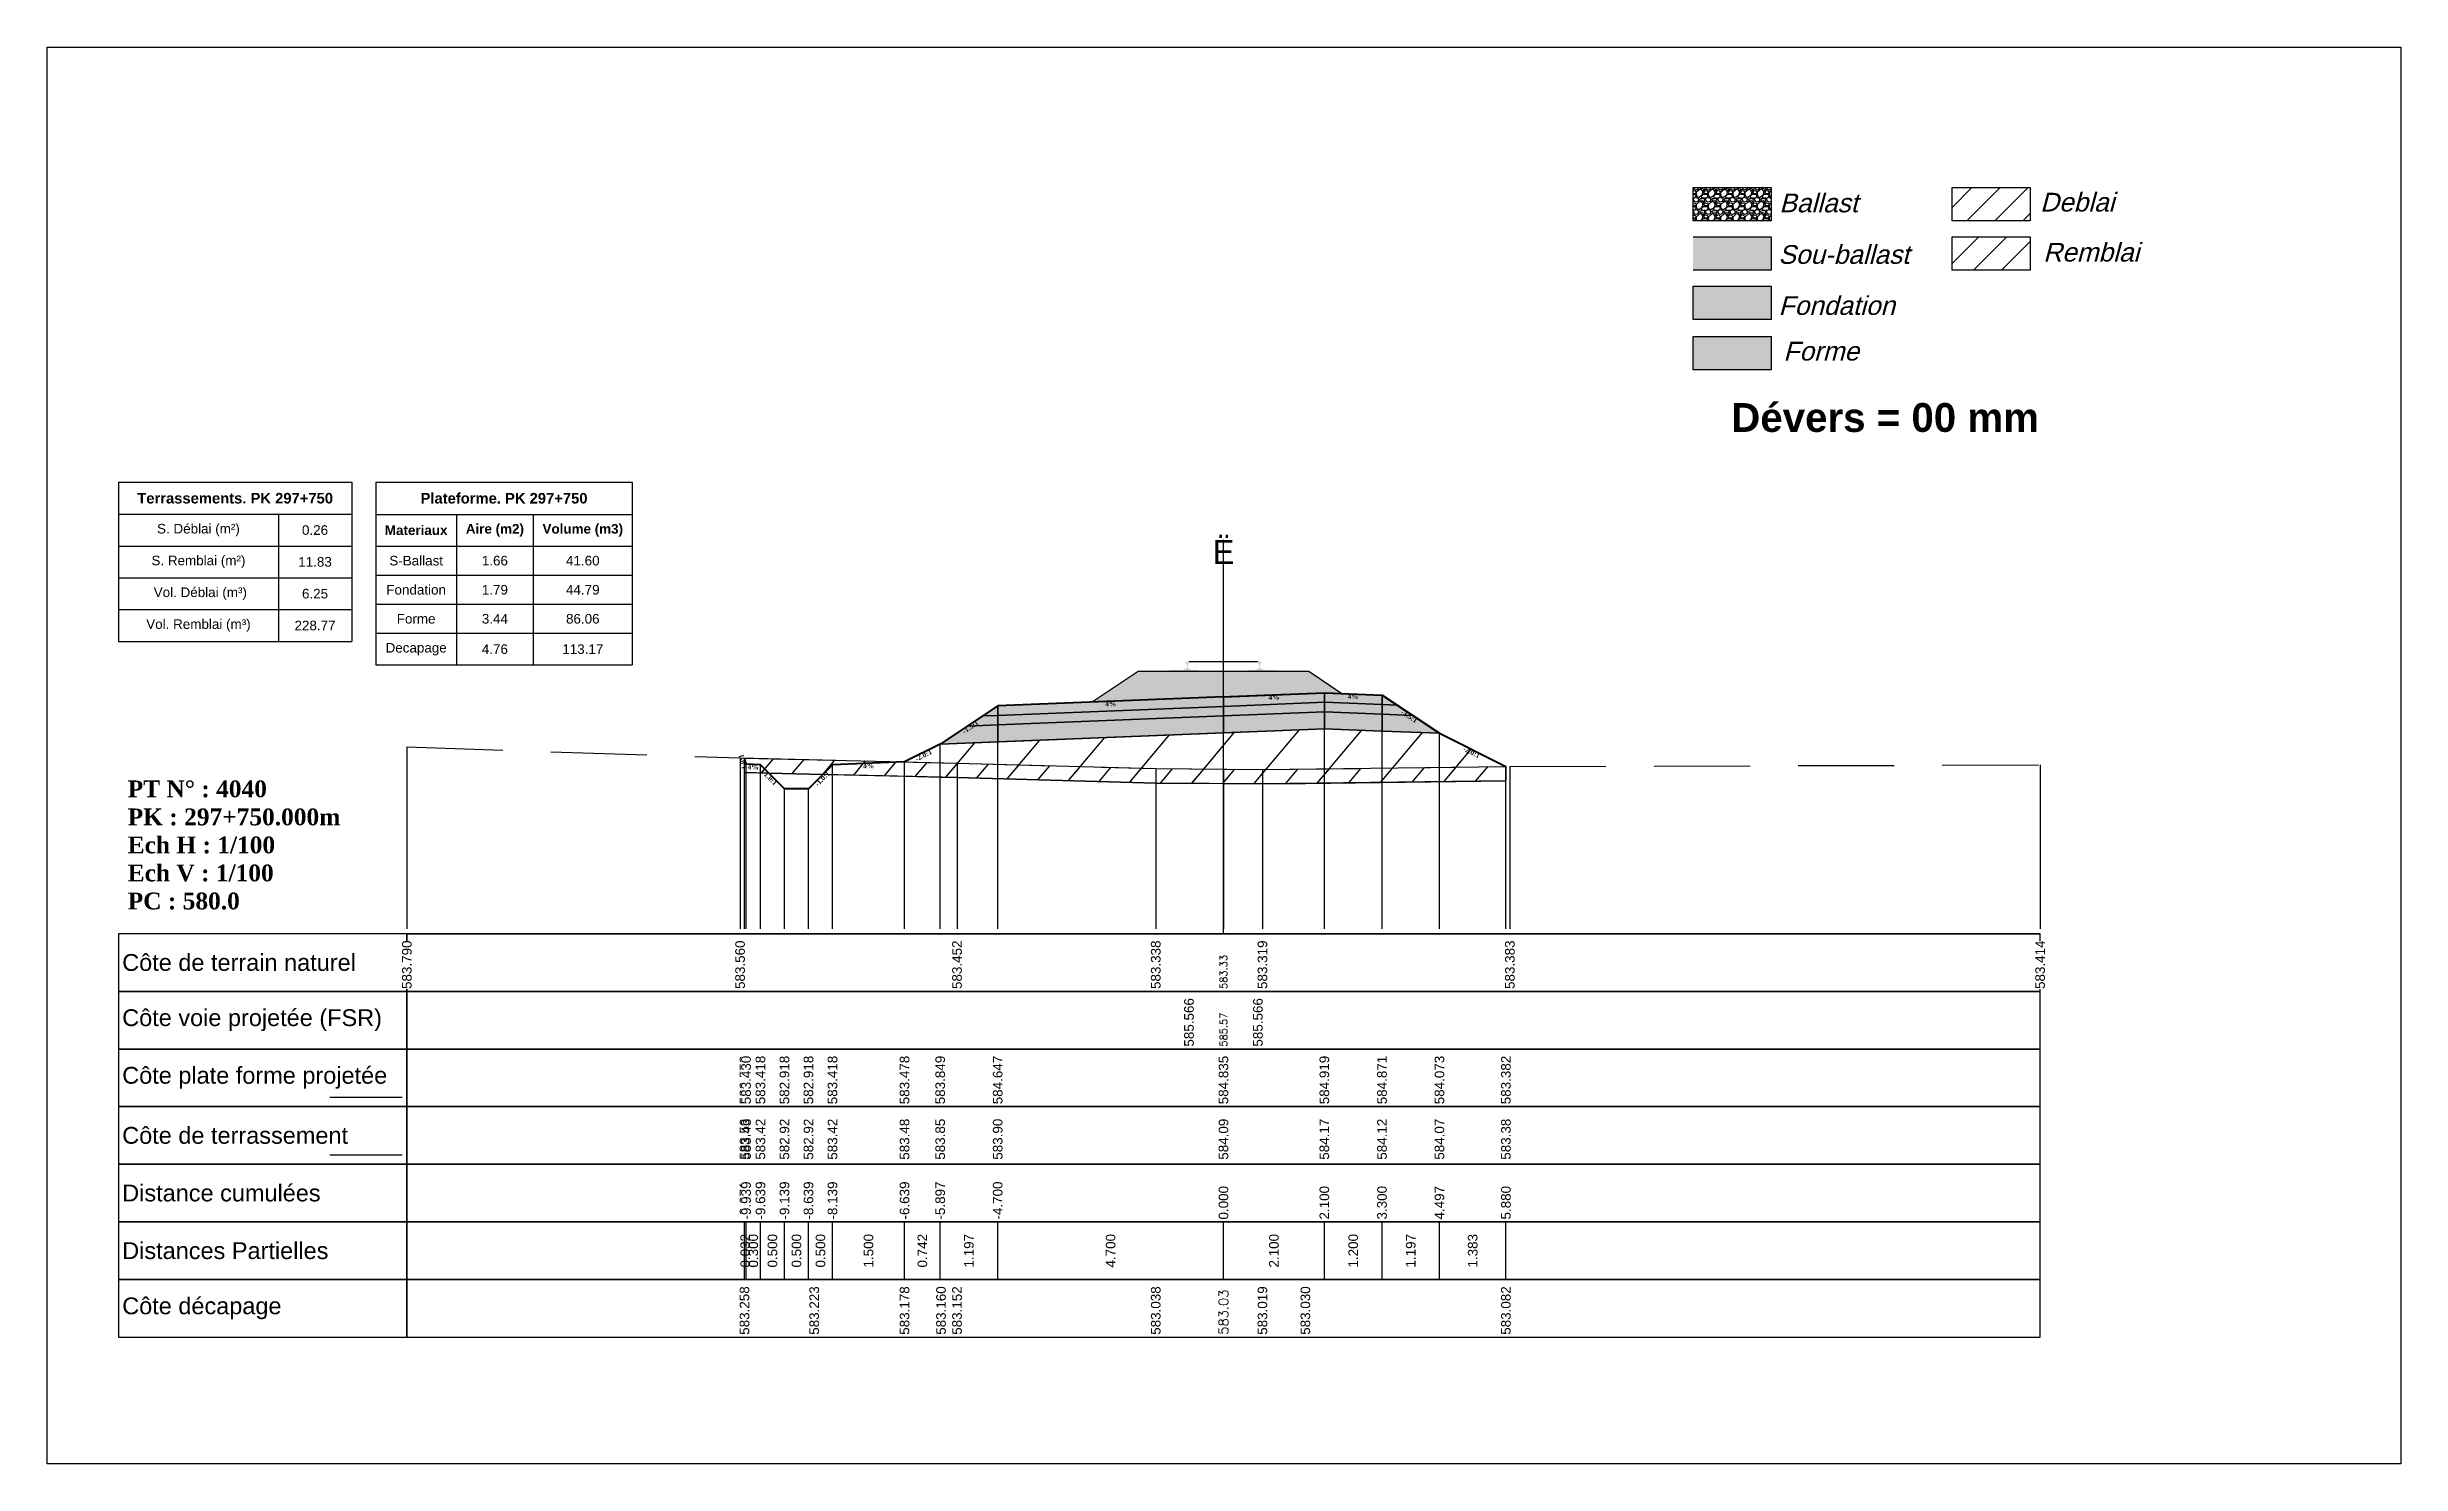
# Model space of a CAD drawing. Header units: millimetres. Extents: x 2762 to 3076, y 916 to 3305.
# Drawn here: x 3026.54 to 3075.54, y 3219.65 to 3249.15 of the extents above; entities that cross this region are included whole.
import ezdxf

# ---------------------------------------------------------------- set-up
doc = ezdxf.new("R2010")
doc.units = ezdxf.units.MM
doc.header["$LTSCALE"] = 2
doc.linetypes.add('CACHE', pattern=[9.525, 6.35, -3.175])
doc.linetypes.add('DASHED', pattern=[0.75, 0.5, -0.25])
for name, color, linetype in [('C-ANNO-TABL', 1, 'Continuous'), ('C-ANNO-TABL-TEXT', 150, 'Continuous'), ('C-ANNO-TABL-TITL', 150, 'Continuous'), ('C-ANNO-TABL-TTBL', 5, 'Continuous'), ('C-ROAD-CORR', 5, 'Continuous'), ('C-ROAD-SCTN', 7, 'Continuous')]:
    doc.layers.add(name, color=color, linetype=linetype)
doc.styles.add('ARIAL', font='arial.ttf')
doc.styles.add('C3D_Etiquette', font='romans.shx')
doc.styles.add('C3D_Profil_Travers', font='romans.shx')
doc.styles.get("Standard").update_dxf_attribs({"font": 'arial.ttf'})

msp = doc.modelspace()

# ---------------------------------------------------------------- texts
at = {"insert": (3061.599, 3241.733), "char_height": 0.6, "attachment_point": 1}
msp.add_mtext_dynamic_manual_height_columns('{\\fArial|b1|i0|c0|p34;Dévers = 00 mm}', width=8.82587, gutter_width=1.25, heights=[0], dxfattribs=at)
at = {"color": 7, "linetype": 'Continuous', "lineweight": -3}
for s, insert, char_height, attachment_point, style in [('{\\fWingdings|b0|i0|c2|p0;Ë}', (3051.03, 3238.384), 0.5, 8, 'C3D_Profil_Travers'), ('{\\fTimes New Roman|b1|i0|c0|p18;PT N° : 4040\\PPK : 297+750.000m\\PEch H : 1/100\\PEch V : 1/100\\PPC : 580.0}', (3028.218, 3231.184), 0.35, 7, 'C3D_Profil_Travers'), ('{\\fArial|b0|i0|c0|p34;Côte de terrain naturel}', (3028.104, 3230.084), 0.35, 4, 'C3D_Etiquette'), ('{\\fArial|b0|i0|c0|p34;Côte plate forme projetée}', (3028.104, 3227.684), 0.35, 4, 'C3D_Etiquette'), ('{\\fArial|b0|i0|c0|p34;Côte de terrassement}', (3028.104, 3226.484), 0.35, 4, 'C3D_Etiquette'), ('{\\fArial|b0|i0|c0|p34;Distance cumulées}', (3028.104, 3225.284), 0.35, 4, 'C3D_Etiquette'), ('{\\fArial|b0|i0|c0|p34;Distances Partielles}', (3028.104, 3224.084), 0.35, 4, 'C3D_Etiquette'), ('{\\fArial|b0|i0|c0|p34;Côte décapage}', (3028.104, 3222.884), 0.35, 4, 'C3D_Etiquette')]:
    msp.add_mtext(s, dxfattribs=dict(at, insert=insert, char_height=char_height, attachment_point=attachment_point, style=style))
at = {"color": 7, "linetype": 'Continuous', "lineweight": -3, "char_height": 0.1, "style": 'C3D_Etiquette'}
for s, insert, width, attachment_point, rotation in [('{\\fTimes New Roman|b1|i0|c0|p18;4%}', (3048.68, 3235.521), 0.42071, 2, 2.2906), ('{\\fTimes New Roman|b1|i0|c0|p18;4%}', (3052.08, 3235.657), 0.37094, 2, 2.2906), ('{\\fTimes New Roman|b1|i0|c0|p18;4%}', (3053.729, 3235.675), 0.42071, 2, 357.7094), ('{\\fTimes New Roman|b1|i0|c0|p18;-1.5:1}', (3045.733, 3235.029), 0.34598, 2, 33.6901), ('{\\fTimes New Roman|b1|i0|c0|p18;-1.5:1}', (3054.926, 3235.253), 0.34598, 2, 326.3099), ('{\\fTimes New Roman|b1|i0|c0|p18;-2.0:1}', (3044.763, 3234.444), 0.34598, 2, 26.5651), ('{\\fTimes New Roman|b1|i0|c0|p18;-2.0:1}', (3056.216, 3234.508), 0.34598, 2, 333.4349), ('{\\fTimes New Roman|b1|i0|c0|p18;1.0:1}', (3041.071, 3234.277), 0.29446, 8, 104.0362), ('{\\fTimes New Roman|b1|i0|c0|p18;4%}', (3041.24, 3234.204), 0.37094, 2, 357.7094), ('{\\fTimes New Roman|b1|i0|c0|p18;1.0:1}', (3041.638, 3233.949), 0.29001, 2, 315), ('{\\fTimes New Roman|b1|i0|c0|p18;-1.0:1}', (3042.643, 3233.949), 0.34598, 2, 45), ('{\\fTimes New Roman|b1|i0|c0|p18;4%}', (3043.641, 3234.228), 0.42071, 2, 2.2906)]:
    msp.add_mtext(s, dxfattribs=dict(at, insert=insert, width=width, attachment_point=attachment_point, rotation=rotation))
at = {"color": 7, "linetype": 'Continuous', "lineweight": -3, "rotation": 90, "style": 'C3D_Profil_Travers'}
for s, insert, char_height, attachment_point in [('583.33', (3051.03, 3229.534), 0.15, 4), ('585.57', (3051.03, 3228.334), 0.15, 4), ('{\\fArial|b0|i0|c0|p34;583.56}', (3041.059, 3225.979), 0.2, 4), ('{\\fArial|b0|i0|c0|p34;583.43}', (3041.091, 3225.979), 0.2, 4), ('{\\fArial|b0|i0|c0|p34;583.42}', (3041.391, 3225.979), 0.2, 4), ('{\\fArial|b0|i0|c0|p34;582.92}', (3041.891, 3225.979), 0.2, 4), ('{\\fArial|b0|i0|c0|p34;582.92}', (3042.391, 3225.979), 0.2, 4), ('{\\fArial|b0|i0|c0|p34;583.42}', (3042.891, 3225.979), 0.2, 4), ('{\\fArial|b0|i0|c0|p34;583.48}', (3044.391, 3225.979), 0.2, 4), ('{\\fArial|b0|i0|c0|p34;583.85}', (3045.133, 3225.979), 0.2, 4), ('{\\fArial|b0|i0|c0|p34;583.90}', (3046.33, 3225.979), 0.2, 4), ('{\\fArial|b0|i0|c0|p34;584.09}', (3051.03, 3225.979), 0.2, 4), ('{\\fArial|b0|i0|c0|p34;584.17}', (3053.13, 3225.979), 0.2, 4), ('{\\fArial|b0|i0|c0|p34;584.12}', (3054.33, 3225.979), 0.2, 4), ('{\\fArial|b0|i0|c0|p34;584.07}', (3055.526, 3225.979), 0.2, 4), ('{\\fArial|b0|i0|c0|p34;583.38}', (3056.909, 3225.979), 0.2, 4), ('{\\fArial|b0|i0|c0|p34;0.032}', (3041.075, 3224.084), 0.2, 5), ('{\\fArial|b0|i0|c0|p34;0.300}', (3041.241, 3224.084), 0.2, 5), ('{\\fArial|b0|i0|c0|p34;0.500}', (3041.641, 3224.084), 0.2, 5), ('{\\fArial|b0|i0|c0|p34;0.500}', (3042.141, 3224.084), 0.2, 5), ('{\\fArial|b0|i0|c0|p34;0.500}', (3042.641, 3224.084), 0.2, 5), ('{\\fArial|b0|i0|c0|p34;1.500}', (3043.641, 3224.084), 0.2, 5), ('{\\fArial|b0|i0|c0|p34;0.742}', (3044.762, 3224.084), 0.2, 5), ('{\\fArial|b0|i0|c0|p34;1.197}', (3045.731, 3224.084), 0.2, 5), ('{\\fArial|b0|i0|c0|p34;4.700}', (3048.68, 3224.084), 0.2, 5), ('{\\fArial|b0|i0|c0|p34;2.100}', (3052.08, 3224.084), 0.2, 5), ('{\\fArial|b0|i0|c0|p34;1.200}', (3053.73, 3224.084), 0.2, 5), ('{\\fArial|b0|i0|c0|p34;1.197}', (3054.928, 3224.084), 0.2, 5), ('{\\fArial|b0|i0|c0|p34;1.383}', (3056.218, 3224.084), 0.2, 5), ('583.03', (3051.03, 3222.334), 0.2, 4)]:
    msp.add_mtext(s, dxfattribs=dict(at, insert=insert, char_height=char_height, attachment_point=attachment_point))
at = {"color": 7, "linetype": 'Continuous', "lineweight": -3, "insert": (3028.104, 3228.884), "char_height": 0.35, "attachment_point": 4}
msp.add_mtext('{\\fArial|b0|i0|c0|p34;Côte voie projetée (FSR)}', dxfattribs=at)
at = {"layer": 'C-ANNO-TABL-TEXT', "color": 7, "style": 'ARIAL', "oblique": 15}
for s, p in [('Ballast', (3062.599, 3245.705)), ('Deblai', (3068.029, 3245.721)), ('Sou-ballast', (3062.579, 3244.632)), ('Remblai', (3068.093, 3244.679)), ('Fondation', (3062.584, 3243.569)), ('Forme', (3062.684, 3242.619))]:
    msp.add_text(s, height=0.39, dxfattribs=at).set_placement(p)
at = {"layer": 'C-ANNO-TABL-TEXT', "color": 7, "linetype": 'Continuous', "lineweight": -3, "char_height": 0.2, "attachment_point": 5, "style": 'ARIAL'}
for s, insert in [('{\\fArial|b0|i0|c0|p34;\\C7;0.26}', (3032.118, 3239.088)), ('{\\fArial|b0|i0|c0|p34;\\C7;11.83}', (3032.118, 3238.426)), ('{\\fArial|b0|i0|c0|p34;\\C7;S-Ballast}', (3034.223, 3238.451)), ('{\\fArial|b0|i0|c0|p34;\\C7;1.66}', (3035.862, 3238.451)), ('{\\C18;\\c0;41.60}', (3037.692, 3238.451)), ('{\\fArial|b0|i0|c0|p34;\\C7;Fondation}', (3034.223, 3237.845)), ('{\\fArial|b0|i0|c0|p34;\\C7;1.79}', (3035.862, 3237.845)), ('{\\C18;\\c0;44.79}', (3037.692, 3237.845)), ('{\\fArial|b0|i0|c0|p34;\\C7;6.25}', (3032.118, 3237.764)), ('{\\fArial|b0|i0|c0|p34;\\C7;228.77}', (3032.118, 3237.101)), ('{\\fArial|b0|i0|c0|p34;\\C7;Forme}', (3034.223, 3237.241)), ('{\\fArial|b0|i0|c0|p34;\\C7;3.44}', (3035.862, 3237.241)), ('{\\C18;\\c0;86.06}', (3037.692, 3237.241)), ('{\\fArial|b0|i0|c0|p34;\\C7;Decapage}', (3034.223, 3236.609)), ('{\\fArial|b0|i0|c0|p34;\\C7;4.76}', (3035.862, 3236.609)), ('{\\C18;\\c0;113.17}', (3037.692, 3236.609))]:
    msp.add_mtext(s, dxfattribs=dict(at, insert=insert))
at = {"layer": 'C-ANNO-TABL-TITL', "color": 7, "linetype": 'Continuous', "lineweight": -3, "attachment_point": 5, "style": 'ARIAL'}
for s, insert, char_height in [('{\\fArial|b1|i0|c0|p34;\\C7;Terrassements. PK 297+750}', (3030.455, 3239.751), 0.22), ('{\\fArial|b1|i0|c0|p34;\\C18;\\c0;Plateforme. PK 297+750}', (3036.052, 3239.75), 0.22), ('{\\fArial|b0|i0|c0|p34;\\C7;S. Déblai (m²) }', (3029.691, 3239.088), 0.2), ('{\\fArial|b1|i0|c0|p34;\\C7;Materiaux   }', (3034.223, 3239.085), 0.2), ('{\\fArial|b1|i0|c0|p34;\\C7;Aire (m2)}', (3035.862, 3239.085), 0.2), ('{\\fArial|b1|i0|c0|p34;\\C7;Volume (m3)}', (3037.692, 3239.085), 0.2), ('{\\fArial|b0|i0|c0|p34;\\C7;S. Remblai (m²) }', (3029.691, 3238.426), 0.2), ('{\\fArial|b0|i0|c0|p34;\\C7; Vol. Déblai (m³) }', (3029.691, 3237.764), 0.2), ('{\\fArial|b0|i0|c0|p34;\\C7;Vol. Remblai (m³)}', (3029.691, 3237.101), 0.2)]:
    msp.add_mtext(s, dxfattribs=dict(at, insert=insert, char_height=char_height))

# ---------------------------------------------------------------- hatches: boundary and pattern name
h = msp.add_hatch(color=11)
h.dxf.hatch_style = 1
h.paths.add_polyline_path([(3062.431, 3245.191), (3060.805, 3245.191), (3060.805, 3244.499), (3062.431, 3244.499)])
h = msp.add_hatch(color=30)
h.dxf.hatch_style = 1
h.paths.add_polyline_path([(3062.431, 3244.164), (3060.805, 3244.164), (3060.805, 3243.472), (3062.431, 3243.472)])
h = msp.add_hatch(color=83)
h.dxf.hatch_style = 1
h.paths.add_polyline_path([(3062.431, 3243.118), (3060.805, 3243.118), (3060.805, 3242.426), (3062.431, 3242.426)])
at = {"linetype": 'Continuous', "lineweight": -3}
h = msp.add_hatch(dxfattribs=at)
h.set_pattern_fill('GRAVEL', color=252, scale=0.009, style=0)
h.set_pattern_definition([(228.0128, (3048.461781, 3235.738342), (-1.8288, -2.0574), [0.030755, -3.0447435]), (184.96974, (3048.441207, 3235.715482), (2.743199999, 0.228600013), [0.0527764, -5.2248644]), (132.51045, (3048.388629, 3235.71091), (2.286, -2.5146), [0.0372133, -3.684125]), (267.2737, (3048.299475, 3235.65376), (0.2286, 4.572), [0.0480604, -4.7579794]), (292.83365, (3048.297189, 3235.605754), (-1.143, 2.7432), [0.047127, -4.6655827]), (357.2737, (3048.315477, 3235.56232), (-4.572, 0.2286), [0.0480604, -4.7579794]), (37.69424, (3048.363483, 3235.560034), (-2.9718, -2.286), [0.0635574, -6.2921804]), (72.25533, (3048.413775, 3235.598896), (1.6002, 5.0292), [0.0600048, -5.940473]), (121.42957, (3048.432063, 3235.656046), (-1.8288, 2.9718), [0.048223, -4.774099]), (175.23636, (3048.406917, 3235.697194), (2.5146, -0.2286), [0.055054, -2.697654]), (222.39744, (3048.352053, 3235.701766), (-2.7432, -2.5146), [0.071197, -7.0485095]), (138.81407, (3048.52579, 3235.651474), (-1.6002, 1.3716), [0.0243004, -2.405751]), (171.46923, (3048.507501, 3235.667476), (2.9718, -0.4572), [0.0462314, -4.5769175]), (225, (3048.46178, 3235.67433), (-3e-17, -0.2286), [0.032329, -0.29096]), (203.1986, (3048.44578, 3235.701766), (1.143, 0.4572), [0.01741, -1.723556]), (291.8014, (3048.429777, 3235.69491), (-0.2286, 0.6858), [0.024621, -1.206428]), (30.9638, (3048.43892, 3235.672048), (0.6858, 0.4572), [0.039989, -1.292967]), (161.565, (3048.47321, 3235.69262), (0.4572, -0.2286), [0.028916, -0.693981]), (16.38954, (3048.297189, 3235.694908), (2.286, 0.6858), [0.040508, -4.0102944]), (70.34618, (3048.336051, 3235.706338), (-0.9144, -2.5146), [0.033984, -3.3643994]), (293.1986, (3048.47321, 3235.738342), (-0.4572, 1.143), [0.034819, -1.7061465]), (343.61046, (3048.486927, 3235.706338), (-2.286, 0.6858), [0.040508, -4.0102944]), (339.44395, (3048.29719, 3235.553176), (-1.143, 0.4572), [0.039063, -1.914096]), (294.77514, (3048.333765, 3235.53946), (-1.143, 2.5146), [0.0327305, -3.2403234]), (66.8014, (3048.475497, 3235.509742), (0.4572, 1.143), [0.034819, -1.7061465]), (17.35402, (3048.489213, 3235.541746), (-2.9718, -0.9144), [0.0383204, -3.793714]), (69.44395, (3048.363483, 3235.509742), (-0.4572, -1.143), [0.0195316, -1.933628]), (101.3099, (3048.46178, 3235.50974), (-0.2286, 0.9144), [0.011656, -1.1539795]), (165.9638, (3048.459495, 3235.52117), (0.6858, -0.2286), [0.047127, -0.895415]), (186.009, (3048.413775, 3235.532602), (2.286, 0.2286), [0.043674, -4.323723]), (303.69, (3048.43892, 3235.651474), (-0.2286, 0.4572), [0.032969, -0.79126]), (353.15723, (3048.457209, 3235.624042), (3.8862, -0.4572), [0.05756, -5.698441]), (60.9454, (3048.51436, 3235.617184), (-0.9144, -1.6002), [0.023536, -2.330045]), (90, (3048.5258, 3235.63776), (-0.2286, 0.2286), [0.013716, -0.214884]), (120.25644, (3048.409203, 3235.53946), (0.9144, -1.6002), [0.031758, -3.1440547]), (48.0128, (3048.393201, 3235.566892), (1.8288, 2.0574), [0.06151, -3.0139886]), (0, (3048.43435, 3235.61261), (0.2286, 0.2286), [0.059436, -0.169164]), (325.30485, (3048.493785, 3235.612612), (2.286, -1.6002), [0.036145, -3.5783385]), (254.0546, (3048.523503, 3235.592038), (-0.2286, -0.9144), [0.033285, -1.6309485]), (207.64598, (3048.514359, 3235.560034), (-4.3434, -2.286), [0.054193, -5.365122]), (175.42608, (3048.466353, 3235.534888), (-2.9718, 0.2286), [0.0573327, -5.675926])])
h.paths.add_polyline_path([(3048.297, 3235.51), (3049.255, 3236.148), (3052.805, 3236.148), (3053.494, 3235.688), (3053.13, 3235.703)])
msp.add_hatch(color=254, dxfattribs=at).paths.add_polyline_path([(3049.812, 3235.967), (3049.812, 3236.152), (3049.927, 3236.173), (3050.275, 3236.173), (3050.275, 3236.178), (3050.201, 3236.178), (3050.201, 3236.188), (3050.202, 3236.189), (3050.204, 3236.19), (3050.205, 3236.19), (3050.225, 3236.192), (3050.228, 3236.192), (3050.231, 3236.193), (3050.259, 3236.204), (3050.262, 3236.205), (3050.263, 3236.206), (3050.264, 3236.208), (3050.265, 3236.212), (3050.266, 3236.219), (3050.267, 3236.228), (3050.268, 3236.238), (3050.268, 3236.262), (3050.267, 3236.278), (3050.267, 3236.284), (3050.266, 3236.291), (3050.265, 3236.295), (3050.265, 3236.297), (3050.264, 3236.3), (3050.263, 3236.302), (3050.262, 3236.303), (3050.261, 3236.305), (3050.26, 3236.305), (3050.244, 3236.311), (3050.242, 3236.313), (3050.241, 3236.314), (3050.24, 3236.315), (3050.24, 3236.318), (3050.24, 3236.336), (3050.241, 3236.34), (3050.242, 3236.342), (3050.244, 3236.345), (3050.246, 3236.346), (3050.249, 3236.348), (3050.25, 3236.348), (3050.254, 3236.349), (3050.258, 3236.349), (3050.261, 3236.35), (3050.265, 3236.35), (3050.27, 3236.35), (3050.273, 3236.35), (3050.276, 3236.35), (3050.28, 3236.35), (3050.283, 3236.35), (3050.287, 3236.35), (3050.292, 3236.35), (3050.295, 3236.349), (3050.299, 3236.349), (3050.303, 3236.348), (3050.304, 3236.348), (3050.306, 3236.346), (3050.309, 3236.345), (3050.311, 3236.342), (3050.312, 3236.34), (3050.312, 3236.336), (3050.312, 3236.318), (3050.312, 3236.315), (3050.312, 3236.314), (3050.311, 3236.313), (3050.309, 3236.311), (3050.293, 3236.305), (3050.292, 3236.305), (3050.29, 3236.303), (3050.289, 3236.302), (3050.289, 3236.3), (3050.288, 3236.297), (3050.287, 3236.295), (3050.287, 3236.291), (3050.286, 3236.284), (3050.285, 3236.278), (3050.285, 3236.262), (3050.285, 3236.238), (3050.286, 3236.228), (3050.287, 3236.219), (3050.288, 3236.212), (3050.289, 3236.208), (3050.29, 3236.206), (3050.291, 3236.205), (3050.293, 3236.204), (3050.322, 3236.193), (3050.325, 3236.192), (3050.328, 3236.192), (3050.348, 3236.19), (3050.349, 3236.19), (3050.35, 3236.189), (3050.351, 3236.188), (3050.351, 3236.178), (3050.277, 3236.178), (3050.277, 3236.173), (3050.481, 3236.173), (3050.613, 3236.142), (3051.447, 3236.142), (3051.578, 3236.173), (3051.782, 3236.173), (3051.782, 3236.178), (3051.708, 3236.178), (3051.708, 3236.188), (3051.709, 3236.189), (3051.711, 3236.19), (3051.712, 3236.19), (3051.732, 3236.192), (3051.735, 3236.192), (3051.738, 3236.193), (3051.766, 3236.204), (3051.769, 3236.205), (3051.77, 3236.206), (3051.771, 3236.208), (3051.772, 3236.212), (3051.773, 3236.219), (3051.774, 3236.228), (3051.775, 3236.238), (3051.775, 3236.262), (3051.774, 3236.278), (3051.774, 3236.284), (3051.773, 3236.291), (3051.772, 3236.295), (3051.772, 3236.297), (3051.771, 3236.3), (3051.77, 3236.302), (3051.769, 3236.303), (3051.768, 3236.305), (3051.767, 3236.305), (3051.751, 3236.311), (3051.749, 3236.313), (3051.748, 3236.314), (3051.747, 3236.315), (3051.747, 3236.318), (3051.747, 3236.336), (3051.748, 3236.34), (3051.749, 3236.342), (3051.751, 3236.345), (3051.753, 3236.346), (3051.756, 3236.348), (3051.757, 3236.348), (3051.761, 3236.349), (3051.765, 3236.349), (3051.768, 3236.35), (3051.772, 3236.35), (3051.777, 3236.35), (3051.78, 3236.35), (3051.783, 3236.35), (3051.787, 3236.35), (3051.79, 3236.35), (3051.794, 3236.35), (3051.799, 3236.35), (3051.802, 3236.349), (3051.806, 3236.349), (3051.81, 3236.348), (3051.811, 3236.348), (3051.813, 3236.346), (3051.816, 3236.345), (3051.818, 3236.342), (3051.819, 3236.34), (3051.819, 3236.336), (3051.819, 3236.318), (3051.819, 3236.315), (3051.819, 3236.314), (3051.818, 3236.313), (3051.816, 3236.311), (3051.8, 3236.305), (3051.799, 3236.305), (3051.797, 3236.303), (3051.796, 3236.302), (3051.796, 3236.3), (3051.795, 3236.297), (3051.794, 3236.295), (3051.794, 3236.291), (3051.793, 3236.284), (3051.792, 3236.278), (3051.792, 3236.262), (3051.792, 3236.238), (3051.793, 3236.228), (3051.794, 3236.219), (3051.795, 3236.212), (3051.796, 3236.208), (3051.797, 3236.206), (3051.798, 3236.205), (3051.8, 3236.204), (3051.829, 3236.193), (3051.832, 3236.192), (3051.835, 3236.192), (3051.855, 3236.19), (3051.856, 3236.19), (3051.857, 3236.189), (3051.858, 3236.188), (3051.858, 3236.178), (3051.784, 3236.178), (3051.784, 3236.173), (3052.132, 3236.173), (3052.247, 3236.152), (3052.247, 3235.967)])
h = msp.add_hatch(color=30, dxfattribs=at)
h.paths.add_polyline_path([(3054.33, 3235.255), (3054.33, 3235.455), (3054.649, 3235.442), (3054.968, 3235.23)])
h.paths.add_polyline_path([(3053.13, 3235.303), (3053.13, 3235.503), (3054.33, 3235.455), (3054.33, 3235.255)])
h.paths.add_polyline_path([(3051.03, 3235.219), (3051.03, 3235.419), (3053.13, 3235.503), (3053.13, 3235.303)])
h.paths.add_polyline_path([(3046.33, 3235.031), (3046.33, 3235.231), (3051.03, 3235.419), (3051.03, 3235.219)])
h.paths.add_polyline_path([(3045.691, 3235.006), (3046.01, 3235.218), (3046.33, 3235.231), (3046.33, 3235.031)])
h = msp.add_hatch(color=11, dxfattribs=at)
h.paths.add_polyline_path([(3054.33, 3235.455), (3054.33, 3235.655), (3054.649, 3235.442)])
h.paths.add_polyline_path([(3053.13, 3235.503), (3053.13, 3235.703), (3054.33, 3235.655), (3054.33, 3235.455)])
h.paths.add_polyline_path([(3051.03, 3235.419), (3051.03, 3235.619), (3053.13, 3235.703), (3053.13, 3235.503)])
h.paths.add_polyline_path([(3046.33, 3235.231), (3046.33, 3235.431), (3051.03, 3235.619), (3051.03, 3235.419)])
h.paths.add_polyline_path([(3046.01, 3235.218), (3046.33, 3235.431), (3046.33, 3235.231)])
h = msp.add_hatch(color=83, dxfattribs=at)
h.paths.add_polyline_path([(3054.33, 3234.905), (3054.33, 3235.255), (3054.968, 3235.23), (3055.526, 3234.857)])
h.paths.add_polyline_path([(3053.13, 3234.953), (3053.13, 3235.303), (3054.33, 3235.255), (3054.33, 3234.905)])
h.paths.add_polyline_path([(3051.03, 3234.869), (3051.03, 3235.219), (3053.13, 3235.303), (3053.13, 3234.953)])
h.paths.add_polyline_path([(3046.33, 3234.681), (3046.33, 3235.031), (3051.03, 3235.219), (3051.03, 3234.869)])
h.paths.add_polyline_path([(3045.133, 3234.633), (3045.691, 3235.006), (3046.33, 3235.031), (3046.33, 3234.681)])
h = msp.add_hatch(dxfattribs=at)
h.set_pattern_fill('_U', color=3, angle=50, style=0, pattern_type=0)
h.set_pattern_definition([(50, (3042.6912, 3234.0026), (-0.766044, 0.64279), [])])
h.paths.add_polyline_path([(3042.691, 3234.003), (3042.891, 3234.202), (3044.391, 3234.262), (3045.133, 3234.633), (3053.13, 3234.953), (3055.526, 3234.857), (3056.909, 3234.166), (3056.909, 3233.866), (3051.841, 3233.803), (3049.62, 3233.822), (3045.483, 3233.936)])
h.paths.add_polyline_path([(3041.059, 3234.042), (3041.059, 3234.342), (3041.091, 3234.214), (3041.391, 3234.202), (3041.563, 3234.03)])
h = msp.add_hatch(dxfattribs=at)
h.set_pattern_fill('_U', color=150, scale=0.5, angle=50, style=0, pattern_type=0)
h.set_pattern_definition([(50, (3042.69116, 3234.00263), (-0.383022, 0.321394), [])])
h.paths.add_polyline_path([(3042.691, 3234.003), (3042.891, 3234.202), (3044.391, 3234.262), (3045.483, 3234.236), (3049.62, 3234.122), (3051.841, 3234.103), (3056.909, 3234.166), (3056.909, 3233.866), (3051.841, 3233.803), (3049.62, 3233.822), (3045.483, 3233.936)])
h.paths.add_polyline_path([(3041.059, 3234.342), (3044.391, 3234.262), (3042.891, 3234.202), (3042.691, 3234.003), (3041.563, 3234.03), (3041.391, 3234.202), (3041.091, 3234.214)])
h.paths.add_polyline_path([(3041.059, 3234.042), (3041.059, 3234.342), (3041.091, 3234.214), (3041.391, 3234.202), (3041.563, 3234.03)])

# ---------------------------------------------------------------- linework, layer by layer
for p, q in [((3060.805, 3246.219), (3062.431, 3246.219)), ((3060.805, 3246.219), (3062.431, 3246.219)), ((3060.805, 3245.527), (3060.805, 3246.219)), ((3062.431, 3246.219), (3062.431, 3245.527)), ((3062.431, 3246.219), (3062.431, 3245.527)), ((3066.198, 3246.219), (3067.824, 3246.219)), ((3066.198, 3245.527), (3066.198, 3246.219)), ((3067.824, 3246.219), (3067.824, 3245.527)), ((3062.431, 3245.527), (3060.805, 3245.527)), ((3062.431, 3245.527), (3060.805, 3245.527)), ((3067.824, 3245.527), (3066.198, 3245.527)), ((3060.805, 3245.191), (3062.431, 3245.191)), ((3062.431, 3245.191), (3062.431, 3244.499)), ((3066.198, 3245.191), (3067.824, 3245.191)), ((3066.198, 3244.499), (3066.198, 3245.191)), ((3067.824, 3245.191), (3067.824, 3244.499)), ((3062.431, 3244.499), (3060.805, 3244.499)), ((3067.824, 3244.499), (3066.198, 3244.499)), ((3060.805, 3244.164), (3062.431, 3244.164)), ((3060.805, 3243.472), (3060.805, 3244.164)), ((3062.431, 3244.164), (3062.431, 3243.472)), ((3062.431, 3243.472), (3060.805, 3243.472)), ((3060.805, 3243.118), (3062.431, 3243.118)), ((3060.805, 3242.426), (3060.805, 3243.118)), ((3062.431, 3243.118), (3062.431, 3242.426)), ((3062.431, 3242.426), (3060.805, 3242.426))]:
    msp.add_line(p, q)
at = {"linetype": 'Continuous'}
for p, q in [((3060.808, 3246.172), (3060.805, 3246.173)), ((3060.805, 3246.17), (3060.808, 3246.172)), ((3060.845, 3246.144), (3060.805, 3246.15)), ((3060.805, 3246.104), (3060.855, 3246.098)), ((3060.805, 3246.083), (3060.831, 3246.083)), ((3060.857, 3246.019), (3060.805, 3245.992)), ((3060.808, 3245.918), (3060.805, 3245.919)), ((3060.805, 3245.916), (3060.808, 3245.918)), ((3060.845, 3245.89), (3060.805, 3245.896)), ((3060.805, 3245.85), (3060.855, 3245.844)), ((3060.805, 3245.829), (3060.831, 3245.829)), ((3060.857, 3245.765), (3060.805, 3245.738)), ((3060.809, 3245.969), (3060.824, 3245.934)), ((3060.81, 3245.969), (3060.826, 3246.005)), ((3060.811, 3246.219), (3060.824, 3246.188)), ((3060.823, 3246.188), (3060.866, 3246.175)), ((3060.823, 3245.934), (3060.866, 3245.921)), ((3060.826, 3246.005), (3060.867, 3246.018)), ((3060.826, 3245.751), (3060.867, 3245.764)), ((3060.83, 3246.086), (3060.864, 3246.063)), ((3060.83, 3245.832), (3060.864, 3245.809)), ((3060.868, 3246.128), (3060.847, 3246.145)), ((3060.868, 3245.874), (3060.847, 3245.891)), ((3060.854, 3246.088), (3060.867, 3246.111)), ((3060.864, 3246.061), (3060.854, 3246.025)), ((3060.854, 3245.834), (3060.867, 3245.857)), ((3060.864, 3245.807), (3060.854, 3245.771)), ((3060.866, 3246.175), (3060.91, 3246.188)), ((3060.866, 3246.016), (3060.907, 3246.001)), ((3060.866, 3245.921), (3060.91, 3245.934)), ((3060.866, 3245.762), (3060.907, 3245.747)), ((3060.869, 3246.129), (3060.867, 3246.076)), ((3060.867, 3246.111), (3060.867, 3246.127)), ((3060.867, 3246.076), (3060.887, 3246.028)), ((3060.869, 3245.875), (3060.867, 3245.822)), ((3060.867, 3245.857), (3060.867, 3245.873)), ((3060.867, 3245.822), (3060.887, 3245.774)), ((3060.934, 3246.175), (3060.875, 3246.122)), ((3060.934, 3245.921), (3060.875, 3245.868)), ((3060.887, 3246.025), (3060.94, 3246.022)), ((3060.887, 3245.771), (3060.94, 3245.768)), ((3060.906, 3246.003), (3060.921, 3245.97)), ((3060.91, 3246.187), (3060.921, 3246.219)), ((3060.91, 3245.933), (3060.923, 3245.969)), ((3060.987, 3246.175), (3060.926, 3246.18)), ((3060.987, 3245.921), (3060.926, 3245.926)), ((3060.967, 3245.939), (3060.939, 3245.969)), ((3060.94, 3246.025), (3060.996, 3246.068)), ((3060.94, 3245.969), (3060.948, 3245.989)), ((3060.94, 3245.771), (3060.996, 3245.814)), ((3060.967, 3246.193), (3060.943, 3246.219)), ((3060.996, 3245.989), (3060.948, 3245.984)), ((3061.01, 3246.199), (3060.952, 3246.194)), ((3061.01, 3245.945), (3060.952, 3245.94)), ((3060.974, 3246.033), (3061.019, 3246.083)), ((3060.974, 3245.779), (3061.019, 3245.829)), ((3060.993, 3246.003), (3060.975, 3246.034)), ((3060.993, 3245.749), (3060.975, 3245.78)), ((3061.014, 3246.131), (3060.986, 3246.176)), ((3061.014, 3245.877), (3060.986, 3245.922)), ((3061.055, 3245.999), (3060.991, 3246.004)), ((3060.996, 3246.068), (3061.016, 3246.132)), ((3061.047, 3245.982), (3060.996, 3245.994)), ((3060.996, 3245.814), (3061.016, 3245.878)), ((3061.013, 3246.175), (3061.023, 3246.15)), ((3061.013, 3245.921), (3061.023, 3245.896)), ((3061.032, 3246.183), (3061.014, 3246.176)), ((3061.032, 3245.929), (3061.014, 3245.922)), ((3061.019, 3246.083), (3061.085, 3246.083)), ((3061.019, 3245.829), (3061.085, 3245.829)), ((3061.024, 3246.149), (3061.062, 3246.172)), ((3061.049, 3246.152), (3061.024, 3246.127)), ((3061.024, 3246.127), (3061.044, 3246.096)), ((3061.024, 3245.895), (3061.062, 3245.918)), ((3061.049, 3245.898), (3061.024, 3245.873)), ((3061.024, 3245.873), (3061.044, 3245.842)), ((3061.044, 3246.219), (3061.026, 3246.198)), ((3061.044, 3246.219), (3061.026, 3246.198)), ((3061.049, 3245.97), (3061.026, 3245.944)), ((3061.062, 3246.172), (3061.031, 3246.182)), ((3061.062, 3245.918), (3061.031, 3245.928)), ((3061.045, 3246.106), (3061.109, 3246.098)), ((3061.045, 3245.852), (3061.109, 3245.844)), ((3061.049, 3245.969), (3061.047, 3245.982)), ((3061.099, 3246.144), (3061.049, 3246.151)), ((3061.099, 3246.144), (3061.049, 3246.151)), ((3061.099, 3245.89), (3061.049, 3245.897)), ((3061.111, 3246.019), (3061.058, 3245.991)), ((3061.111, 3245.765), (3061.058, 3245.737)), ((3061.063, 3245.969), (3061.078, 3245.934)), ((3061.064, 3245.969), (3061.08, 3246.005)), ((3061.065, 3246.219), (3061.078, 3246.188)), ((3061.065, 3246.219), (3061.078, 3246.188)), ((3061.077, 3246.188), (3061.12, 3246.175)), ((3061.077, 3246.188), (3061.12, 3246.175)), ((3061.077, 3245.934), (3061.12, 3245.921)), ((3061.08, 3246.005), (3061.121, 3246.018)), ((3061.08, 3245.751), (3061.121, 3245.764)), ((3061.084, 3246.086), (3061.118, 3246.063)), ((3061.084, 3245.832), (3061.118, 3245.809)), ((3061.122, 3246.128), (3061.101, 3246.145)), ((3061.122, 3246.128), (3061.101, 3246.145)), ((3061.122, 3245.874), (3061.101, 3245.891)), ((3061.108, 3246.088), (3061.121, 3246.111)), ((3061.118, 3246.061), (3061.108, 3246.025)), ((3061.108, 3245.834), (3061.121, 3245.857)), ((3061.118, 3245.807), (3061.108, 3245.771)), ((3061.12, 3246.175), (3061.164, 3246.188)), ((3061.12, 3246.175), (3061.164, 3246.188)), ((3061.12, 3246.016), (3061.161, 3246.001)), ((3061.12, 3245.921), (3061.164, 3245.934)), ((3061.12, 3245.762), (3061.161, 3245.747)), ((3061.123, 3246.129), (3061.121, 3246.076)), ((3061.123, 3246.129), (3061.121, 3246.076)), ((3061.121, 3246.111), (3061.121, 3246.127)), ((3061.121, 3246.111), (3061.121, 3246.127)), ((3061.121, 3246.076), (3061.141, 3246.028)), ((3061.123, 3245.875), (3061.121, 3245.822)), ((3061.121, 3245.857), (3061.121, 3245.873)), ((3061.121, 3245.822), (3061.141, 3245.774)), ((3061.188, 3246.175), (3061.129, 3246.122)), ((3061.188, 3246.175), (3061.129, 3246.122)), ((3061.188, 3245.921), (3061.129, 3245.868)), ((3061.141, 3246.025), (3061.194, 3246.022)), ((3061.141, 3245.771), (3061.194, 3245.768)), ((3061.16, 3246.003), (3061.175, 3245.97)), ((3061.164, 3246.187), (3061.175, 3246.219)), ((3061.164, 3246.187), (3061.175, 3246.219)), ((3061.164, 3245.933), (3061.177, 3245.969)), ((3061.241, 3246.175), (3061.18, 3246.18)), ((3061.241, 3246.175), (3061.18, 3246.18)), ((3061.241, 3245.921), (3061.18, 3245.926)), ((3061.221, 3245.939), (3061.193, 3245.969)), ((3061.194, 3246.025), (3061.25, 3246.068)), ((3061.194, 3246.025), (3061.25, 3246.068)), ((3061.194, 3245.969), (3061.202, 3245.989)), ((3061.194, 3245.771), (3061.25, 3245.814)), ((3061.221, 3246.193), (3061.197, 3246.219)), ((3061.221, 3246.193), (3061.197, 3246.219)), ((3061.25, 3245.989), (3061.202, 3245.984)), ((3061.264, 3246.199), (3061.206, 3246.194)), ((3061.264, 3246.199), (3061.206, 3246.194)), ((3061.264, 3245.945), (3061.206, 3245.94)), ((3061.228, 3246.033), (3061.273, 3246.083)), ((3061.228, 3246.033), (3061.273, 3246.083)), ((3061.228, 3245.779), (3061.273, 3245.829)), ((3061.247, 3246.003), (3061.229, 3246.034)), ((3061.247, 3246.003), (3061.229, 3246.034)), ((3061.247, 3245.749), (3061.229, 3245.78)), ((3061.268, 3246.131), (3061.24, 3246.176)), ((3061.268, 3246.131), (3061.24, 3246.176)), ((3061.268, 3245.877), (3061.24, 3245.922)), ((3061.309, 3245.999), (3061.245, 3246.004)), ((3061.309, 3245.999), (3061.245, 3246.004)), ((3061.25, 3246.068), (3061.27, 3246.132)), ((3061.25, 3246.068), (3061.27, 3246.132)), ((3061.301, 3245.982), (3061.25, 3245.994)), ((3061.301, 3245.982), (3061.25, 3245.994)), ((3061.25, 3245.814), (3061.27, 3245.878)), ((3061.267, 3246.175), (3061.277, 3246.15)), ((3061.267, 3246.175), (3061.277, 3246.15)), ((3061.267, 3245.921), (3061.277, 3245.896)), ((3061.286, 3246.183), (3061.268, 3246.176)), ((3061.286, 3246.183), (3061.268, 3246.176)), ((3061.286, 3245.929), (3061.268, 3245.922)), ((3061.273, 3246.083), (3061.339, 3246.083)), ((3061.273, 3246.083), (3061.339, 3246.083)), ((3061.273, 3245.829), (3061.339, 3245.829)), ((3061.278, 3246.149), (3061.316, 3246.172)), ((3061.278, 3246.149), (3061.316, 3246.172)), ((3061.303, 3246.152), (3061.278, 3246.127)), ((3061.303, 3246.152), (3061.278, 3246.127)), ((3061.278, 3246.127), (3061.298, 3246.096)), ((3061.278, 3246.127), (3061.298, 3246.096)), ((3061.278, 3245.895), (3061.316, 3245.918)), ((3061.303, 3245.898), (3061.278, 3245.873)), ((3061.278, 3245.873), (3061.298, 3245.842)), ((3061.298, 3246.219), (3061.28, 3246.198)), ((3061.298, 3246.219), (3061.28, 3246.198)), ((3061.303, 3245.97), (3061.28, 3245.944)), ((3061.303, 3245.97), (3061.28, 3245.944)), ((3061.316, 3246.172), (3061.285, 3246.182)), ((3061.316, 3246.172), (3061.285, 3246.182)), ((3061.316, 3245.918), (3061.285, 3245.928)), ((3061.299, 3246.106), (3061.363, 3246.098)), ((3061.299, 3246.106), (3061.363, 3246.098)), ((3061.299, 3245.852), (3061.363, 3245.844)), ((3061.303, 3245.969), (3061.301, 3245.982)), ((3061.303, 3245.969), (3061.301, 3245.982)), ((3061.353, 3246.144), (3061.303, 3246.151)), ((3061.353, 3246.144), (3061.303, 3246.151)), ((3061.353, 3245.89), (3061.303, 3245.897)), ((3061.365, 3246.019), (3061.312, 3245.991)), ((3061.365, 3246.019), (3061.312, 3245.991)), ((3061.365, 3245.765), (3061.312, 3245.737)), ((3061.317, 3245.969), (3061.332, 3245.934)), ((3061.317, 3245.969), (3061.332, 3245.934)), ((3061.318, 3245.969), (3061.334, 3246.005)), ((3061.318, 3245.969), (3061.334, 3246.005)), ((3061.319, 3246.219), (3061.332, 3246.188)), ((3061.319, 3246.219), (3061.332, 3246.188)), ((3061.331, 3246.188), (3061.374, 3246.175)), ((3061.331, 3246.188), (3061.374, 3246.175)), ((3061.331, 3245.934), (3061.374, 3245.921)), ((3061.331, 3245.934), (3061.374, 3245.921)), ((3061.334, 3246.005), (3061.375, 3246.018)), ((3061.334, 3246.005), (3061.375, 3246.018)), ((3061.334, 3245.751), (3061.375, 3245.764)), ((3061.338, 3246.086), (3061.372, 3246.063)), ((3061.338, 3246.086), (3061.372, 3246.063)), ((3061.338, 3245.832), (3061.372, 3245.809)), ((3061.376, 3246.128), (3061.355, 3246.145)), ((3061.376, 3246.128), (3061.355, 3246.145)), ((3061.376, 3245.874), (3061.355, 3245.891)), ((3061.362, 3246.088), (3061.375, 3246.111)), ((3061.362, 3246.088), (3061.375, 3246.111)), ((3061.372, 3246.061), (3061.362, 3246.025)), ((3061.372, 3246.061), (3061.362, 3246.025)), ((3061.362, 3245.834), (3061.375, 3245.857)), ((3061.372, 3245.807), (3061.362, 3245.771)), ((3061.374, 3246.175), (3061.418, 3246.188)), ((3061.374, 3246.175), (3061.418, 3246.188)), ((3061.374, 3246.016), (3061.415, 3246.001)), ((3061.374, 3246.016), (3061.415, 3246.001)), ((3061.374, 3245.921), (3061.418, 3245.934)), ((3061.374, 3245.921), (3061.418, 3245.934)), ((3061.374, 3245.762), (3061.415, 3245.747)), ((3061.377, 3246.129), (3061.375, 3246.076)), ((3061.377, 3246.129), (3061.375, 3246.076)), ((3061.375, 3246.111), (3061.375, 3246.127)), ((3061.375, 3246.111), (3061.375, 3246.127)), ((3061.375, 3246.076), (3061.395, 3246.028)), ((3061.375, 3246.076), (3061.395, 3246.028)), ((3061.377, 3245.875), (3061.375, 3245.822)), ((3061.375, 3245.857), (3061.375, 3245.873)), ((3061.375, 3245.822), (3061.395, 3245.774)), ((3061.442, 3246.175), (3061.383, 3246.122)), ((3061.442, 3246.175), (3061.383, 3246.122)), ((3061.442, 3245.921), (3061.383, 3245.868)), ((3061.442, 3245.921), (3061.383, 3245.868)), ((3061.395, 3246.025), (3061.448, 3246.022)), ((3061.395, 3246.025), (3061.448, 3246.022)), ((3061.395, 3245.771), (3061.448, 3245.768)), ((3061.414, 3246.003), (3061.429, 3245.97)), ((3061.414, 3246.003), (3061.429, 3245.97)), ((3061.418, 3246.187), (3061.429, 3246.219)), ((3061.418, 3246.187), (3061.429, 3246.219)), ((3061.418, 3245.933), (3061.431, 3245.969)), ((3061.418, 3245.933), (3061.431, 3245.969)), ((3061.495, 3246.175), (3061.434, 3246.18)), ((3061.495, 3246.175), (3061.434, 3246.18)), ((3061.495, 3245.921), (3061.434, 3245.926)), ((3061.495, 3245.921), (3061.434, 3245.926)), ((3061.475, 3245.939), (3061.447, 3245.969)), ((3061.475, 3245.939), (3061.447, 3245.969)), ((3061.448, 3246.025), (3061.504, 3246.068)), ((3061.448, 3246.025), (3061.504, 3246.068)), ((3061.448, 3245.969), (3061.456, 3245.989)), ((3061.448, 3245.969), (3061.456, 3245.989)), ((3061.448, 3245.771), (3061.504, 3245.814)), ((3061.448, 3245.771), (3061.504, 3245.814)), ((3061.475, 3246.193), (3061.451, 3246.219)), ((3061.475, 3246.193), (3061.451, 3246.219)), ((3061.504, 3245.989), (3061.456, 3245.984)), ((3061.504, 3245.989), (3061.456, 3245.984)), ((3061.518, 3246.199), (3061.46, 3246.194)), ((3061.518, 3246.199), (3061.46, 3246.194)), ((3061.518, 3245.945), (3061.46, 3245.94)), ((3061.518, 3245.945), (3061.46, 3245.94)), ((3061.482, 3246.033), (3061.527, 3246.083)), ((3061.482, 3246.033), (3061.527, 3246.083)), ((3061.482, 3245.779), (3061.527, 3245.829)), ((3061.482, 3245.779), (3061.527, 3245.829)), ((3061.501, 3246.003), (3061.483, 3246.034)), ((3061.501, 3246.003), (3061.483, 3246.034)), ((3061.501, 3245.749), (3061.483, 3245.78)), ((3061.522, 3246.131), (3061.494, 3246.176)), ((3061.522, 3246.131), (3061.494, 3246.176)), ((3061.522, 3245.877), (3061.494, 3245.922)), ((3061.522, 3245.877), (3061.494, 3245.922)), ((3061.563, 3245.999), (3061.499, 3246.004)), ((3061.563, 3245.999), (3061.499, 3246.004)), ((3061.504, 3246.068), (3061.524, 3246.132)), ((3061.504, 3246.068), (3061.524, 3246.132)), ((3061.555, 3245.982), (3061.504, 3245.994)), ((3061.555, 3245.982), (3061.504, 3245.994)), ((3061.504, 3245.814), (3061.524, 3245.878)), ((3061.504, 3245.814), (3061.524, 3245.878)), ((3061.521, 3246.175), (3061.531, 3246.15)), ((3061.521, 3246.175), (3061.531, 3246.15)), ((3061.521, 3245.921), (3061.531, 3245.896)), ((3061.521, 3245.921), (3061.531, 3245.896)), ((3061.54, 3246.183), (3061.522, 3246.176)), ((3061.54, 3246.183), (3061.522, 3246.176)), ((3061.54, 3245.929), (3061.522, 3245.922)), ((3061.54, 3245.929), (3061.522, 3245.922)), ((3061.527, 3246.083), (3061.593, 3246.083)), ((3061.527, 3246.083), (3061.593, 3246.083)), ((3061.527, 3245.829), (3061.593, 3245.829)), ((3061.527, 3245.829), (3061.593, 3245.829)), ((3061.532, 3246.149), (3061.57, 3246.172)), ((3061.532, 3246.149), (3061.57, 3246.172)), ((3061.557, 3246.152), (3061.532, 3246.127)), ((3061.557, 3246.152), (3061.532, 3246.127)), ((3061.532, 3246.127), (3061.552, 3246.096)), ((3061.532, 3246.127), (3061.552, 3246.096)), ((3061.532, 3245.895), (3061.57, 3245.918)), ((3061.532, 3245.895), (3061.57, 3245.918)), ((3061.557, 3245.898), (3061.532, 3245.873)), ((3061.557, 3245.898), (3061.532, 3245.873)), ((3061.532, 3245.873), (3061.552, 3245.842)), ((3061.532, 3245.873), (3061.552, 3245.842)), ((3061.552, 3246.219), (3061.534, 3246.198)), ((3061.552, 3246.219), (3061.534, 3246.198)), ((3061.557, 3245.97), (3061.534, 3245.944)), ((3061.557, 3245.97), (3061.534, 3245.944)), ((3061.57, 3246.172), (3061.539, 3246.182)), ((3061.57, 3246.172), (3061.539, 3246.182)), ((3061.57, 3245.918), (3061.539, 3245.928)), ((3061.57, 3245.918), (3061.539, 3245.928)), ((3061.553, 3246.106), (3061.617, 3246.098)), ((3061.553, 3246.106), (3061.617, 3246.098)), ((3061.553, 3245.852), (3061.617, 3245.844)), ((3061.553, 3245.852), (3061.617, 3245.844)), ((3061.557, 3245.969), (3061.555, 3245.982)), ((3061.557, 3245.969), (3061.555, 3245.982)), ((3061.607, 3246.144), (3061.557, 3246.151)), ((3061.607, 3246.144), (3061.557, 3246.151)), ((3061.607, 3245.89), (3061.557, 3245.897)), ((3061.607, 3245.89), (3061.557, 3245.897)), ((3061.619, 3246.019), (3061.566, 3245.991)), ((3061.619, 3246.019), (3061.566, 3245.991)), ((3061.619, 3245.765), (3061.566, 3245.737)), ((3061.619, 3245.765), (3061.566, 3245.737)), ((3061.571, 3245.969), (3061.586, 3245.934)), ((3061.571, 3245.969), (3061.586, 3245.934)), ((3061.572, 3245.969), (3061.588, 3246.005)), ((3061.572, 3245.969), (3061.588, 3246.005)), ((3061.573, 3246.219), (3061.586, 3246.188)), ((3061.573, 3246.219), (3061.586, 3246.188)), ((3061.585, 3246.188), (3061.628, 3246.175)), ((3061.585, 3246.188), (3061.628, 3246.175)), ((3061.585, 3245.934), (3061.628, 3245.921)), ((3061.585, 3245.934), (3061.628, 3245.921)), ((3061.588, 3246.005), (3061.629, 3246.018)), ((3061.588, 3246.005), (3061.629, 3246.018)), ((3061.588, 3245.751), (3061.629, 3245.764)), ((3061.588, 3245.751), (3061.629, 3245.764)), ((3061.592, 3246.086), (3061.626, 3246.063)), ((3061.592, 3246.086), (3061.626, 3246.063)), ((3061.592, 3245.832), (3061.626, 3245.809)), ((3061.592, 3245.832), (3061.626, 3245.809)), ((3061.63, 3246.128), (3061.609, 3246.145)), ((3061.63, 3246.128), (3061.609, 3246.145)), ((3061.63, 3245.874), (3061.609, 3245.891)), ((3061.63, 3245.874), (3061.609, 3245.891)), ((3061.616, 3246.088), (3061.629, 3246.111)), ((3061.616, 3246.088), (3061.629, 3246.111)), ((3061.626, 3246.061), (3061.616, 3246.025)), ((3061.626, 3246.061), (3061.616, 3246.025)), ((3061.616, 3245.834), (3061.629, 3245.857)), ((3061.616, 3245.834), (3061.629, 3245.857)), ((3061.626, 3245.807), (3061.616, 3245.771)), ((3061.626, 3245.807), (3061.616, 3245.771)), ((3061.628, 3246.175), (3061.672, 3246.188)), ((3061.628, 3246.175), (3061.672, 3246.188)), ((3061.628, 3246.016), (3061.669, 3246.001)), ((3061.628, 3246.016), (3061.669, 3246.001)), ((3061.628, 3245.921), (3061.672, 3245.934)), ((3061.628, 3245.921), (3061.672, 3245.934)), ((3061.628, 3245.762), (3061.669, 3245.747)), ((3061.628, 3245.762), (3061.669, 3245.747)), ((3061.631, 3246.129), (3061.629, 3246.076)), ((3061.631, 3246.129), (3061.629, 3246.076)), ((3061.629, 3246.111), (3061.629, 3246.127)), ((3061.629, 3246.111), (3061.629, 3246.127)), ((3061.629, 3246.076), (3061.649, 3246.028)), ((3061.629, 3246.076), (3061.649, 3246.028)), ((3061.631, 3245.875), (3061.629, 3245.822)), ((3061.631, 3245.875), (3061.629, 3245.822)), ((3061.629, 3245.857), (3061.629, 3245.873)), ((3061.629, 3245.857), (3061.629, 3245.873)), ((3061.629, 3245.822), (3061.649, 3245.774)), ((3061.629, 3245.822), (3061.649, 3245.774)), ((3061.696, 3246.175), (3061.637, 3246.122)), ((3061.696, 3246.175), (3061.637, 3246.122)), ((3061.696, 3245.921), (3061.637, 3245.868)), ((3061.696, 3245.921), (3061.637, 3245.868)), ((3061.649, 3246.025), (3061.702, 3246.022)), ((3061.649, 3246.025), (3061.702, 3246.022)), ((3061.649, 3245.771), (3061.702, 3245.768)), ((3061.649, 3245.771), (3061.702, 3245.768)), ((3061.668, 3246.003), (3061.683, 3245.97)), ((3061.668, 3246.003), (3061.683, 3245.97)), ((3061.672, 3246.187), (3061.683, 3246.219)), ((3061.672, 3246.187), (3061.683, 3246.219)), ((3061.672, 3245.933), (3061.685, 3245.969)), ((3061.672, 3245.933), (3061.685, 3245.969)), ((3061.749, 3246.175), (3061.688, 3246.18)), ((3061.749, 3246.175), (3061.688, 3246.18)), ((3061.749, 3245.921), (3061.688, 3245.926)), ((3061.749, 3245.921), (3061.688, 3245.926)), ((3061.729, 3245.939), (3061.701, 3245.969)), ((3061.729, 3245.939), (3061.701, 3245.969)), ((3061.702, 3246.025), (3061.758, 3246.068)), ((3061.702, 3246.025), (3061.758, 3246.068)), ((3061.702, 3245.969), (3061.71, 3245.989)), ((3061.702, 3245.969), (3061.71, 3245.989)), ((3061.702, 3245.771), (3061.758, 3245.814)), ((3061.702, 3245.771), (3061.758, 3245.814)), ((3061.729, 3246.193), (3061.705, 3246.219)), ((3061.729, 3246.193), (3061.705, 3246.219)), ((3061.758, 3245.989), (3061.71, 3245.984)), ((3061.758, 3245.989), (3061.71, 3245.984)), ((3061.772, 3246.199), (3061.714, 3246.194)), ((3061.772, 3246.199), (3061.714, 3246.194)), ((3061.772, 3245.945), (3061.714, 3245.94)), ((3061.772, 3245.945), (3061.714, 3245.94)), ((3061.736, 3246.033), (3061.781, 3246.083)), ((3061.736, 3246.033), (3061.781, 3246.083)), ((3061.736, 3245.779), (3061.781, 3245.829)), ((3061.736, 3245.779), (3061.781, 3245.829)), ((3061.755, 3246.003), (3061.737, 3246.034)), ((3061.755, 3246.003), (3061.737, 3246.034)), ((3061.755, 3245.749), (3061.737, 3245.78)), ((3061.755, 3245.749), (3061.737, 3245.78)), ((3061.776, 3246.131), (3061.748, 3246.176)), ((3061.776, 3246.131), (3061.748, 3246.176)), ((3061.776, 3245.877), (3061.748, 3245.922)), ((3061.776, 3245.877), (3061.748, 3245.922)), ((3061.817, 3245.999), (3061.753, 3246.004)), ((3061.817, 3245.999), (3061.753, 3246.004)), ((3061.758, 3246.068), (3061.778, 3246.132)), ((3061.758, 3246.068), (3061.778, 3246.132)), ((3061.809, 3245.982), (3061.758, 3245.994)), ((3061.809, 3245.982), (3061.758, 3245.994)), ((3061.758, 3245.814), (3061.778, 3245.878)), ((3061.758, 3245.814), (3061.778, 3245.878)), ((3061.775, 3246.175), (3061.785, 3246.15)), ((3061.775, 3246.175), (3061.785, 3246.15)), ((3061.775, 3245.921), (3061.785, 3245.896)), ((3061.775, 3245.921), (3061.785, 3245.896)), ((3061.794, 3246.183), (3061.776, 3246.176)), ((3061.794, 3246.183), (3061.776, 3246.176)), ((3061.794, 3245.929), (3061.776, 3245.922)), ((3061.794, 3245.929), (3061.776, 3245.922)), ((3061.781, 3246.083), (3061.847, 3246.083)), ((3061.781, 3246.083), (3061.847, 3246.083)), ((3061.781, 3245.829), (3061.847, 3245.829)), ((3061.781, 3245.829), (3061.847, 3245.829)), ((3061.786, 3246.149), (3061.824, 3246.172)), ((3061.786, 3246.149), (3061.824, 3246.172)), ((3061.811, 3246.152), (3061.786, 3246.127)), ((3061.811, 3246.152), (3061.786, 3246.127)), ((3061.786, 3246.127), (3061.806, 3246.096)), ((3061.786, 3246.127), (3061.806, 3246.096)), ((3061.786, 3245.895), (3061.824, 3245.918)), ((3061.786, 3245.895), (3061.824, 3245.918)), ((3061.811, 3245.898), (3061.786, 3245.873)), ((3061.811, 3245.898), (3061.786, 3245.873)), ((3061.786, 3245.873), (3061.806, 3245.842)), ((3061.786, 3245.873), (3061.806, 3245.842)), ((3061.806, 3246.219), (3061.788, 3246.198)), ((3061.806, 3246.219), (3061.788, 3246.198)), ((3061.811, 3245.97), (3061.788, 3245.944)), ((3061.811, 3245.97), (3061.788, 3245.944)), ((3061.824, 3246.172), (3061.793, 3246.182)), ((3061.824, 3246.172), (3061.793, 3246.182)), ((3061.824, 3245.918), (3061.793, 3245.928)), ((3061.824, 3245.918), (3061.793, 3245.928)), ((3061.807, 3246.106), (3061.871, 3246.098)), ((3061.807, 3246.106), (3061.871, 3246.098)), ((3061.807, 3245.852), (3061.871, 3245.844)), ((3061.807, 3245.852), (3061.871, 3245.844)), ((3061.811, 3245.969), (3061.809, 3245.982)), ((3061.811, 3245.969), (3061.809, 3245.982)), ((3061.861, 3246.144), (3061.811, 3246.151)), ((3061.861, 3246.144), (3061.811, 3246.151)), ((3061.861, 3245.89), (3061.811, 3245.897)), ((3061.861, 3245.89), (3061.811, 3245.897)), ((3061.873, 3246.019), (3061.82, 3245.991)), ((3061.873, 3246.019), (3061.82, 3245.991)), ((3061.873, 3245.765), (3061.82, 3245.737)), ((3061.873, 3245.765), (3061.82, 3245.737)), ((3061.825, 3245.969), (3061.84, 3245.934)), ((3061.825, 3245.969), (3061.84, 3245.934)), ((3061.826, 3245.969), (3061.842, 3246.005)), ((3061.826, 3245.969), (3061.842, 3246.005)), ((3061.827, 3246.219), (3061.84, 3246.188)), ((3061.827, 3246.219), (3061.84, 3246.188)), ((3061.839, 3246.188), (3061.882, 3246.175)), ((3061.839, 3246.188), (3061.882, 3246.175)), ((3061.839, 3245.934), (3061.882, 3245.921)), ((3061.839, 3245.934), (3061.882, 3245.921)), ((3061.842, 3246.005), (3061.883, 3246.018)), ((3061.842, 3246.005), (3061.883, 3246.018)), ((3061.842, 3245.751), (3061.883, 3245.764)), ((3061.842, 3245.751), (3061.883, 3245.764)), ((3061.846, 3246.086), (3061.88, 3246.063)), ((3061.846, 3246.086), (3061.88, 3246.063)), ((3061.846, 3245.832), (3061.88, 3245.809)), ((3061.846, 3245.832), (3061.88, 3245.809)), ((3061.884, 3246.128), (3061.863, 3246.145)), ((3061.884, 3246.128), (3061.863, 3246.145)), ((3061.884, 3245.874), (3061.863, 3245.891)), ((3061.884, 3245.874), (3061.863, 3245.891)), ((3061.87, 3246.088), (3061.883, 3246.111)), ((3061.87, 3246.088), (3061.883, 3246.111)), ((3061.88, 3246.061), (3061.87, 3246.025)), ((3061.88, 3246.061), (3061.87, 3246.025)), ((3061.87, 3245.834), (3061.883, 3245.857)), ((3061.87, 3245.834), (3061.883, 3245.857)), ((3061.88, 3245.807), (3061.87, 3245.771)), ((3061.88, 3245.807), (3061.87, 3245.771)), ((3061.882, 3246.175), (3061.926, 3246.188)), ((3061.882, 3246.175), (3061.926, 3246.188)), ((3061.882, 3246.016), (3061.923, 3246.001)), ((3061.882, 3246.016), (3061.923, 3246.001)), ((3061.882, 3245.921), (3061.926, 3245.934)), ((3061.882, 3245.921), (3061.926, 3245.934)), ((3061.882, 3245.762), (3061.923, 3245.747)), ((3061.882, 3245.762), (3061.923, 3245.747)), ((3061.885, 3246.129), (3061.883, 3246.076)), ((3061.885, 3246.129), (3061.883, 3246.076)), ((3061.883, 3246.111), (3061.883, 3246.127)), ((3061.883, 3246.111), (3061.883, 3246.127)), ((3061.883, 3246.076), (3061.903, 3246.028)), ((3061.883, 3246.076), (3061.903, 3246.028)), ((3061.885, 3245.875), (3061.883, 3245.822)), ((3061.885, 3245.875), (3061.883, 3245.822)), ((3061.883, 3245.857), (3061.883, 3245.873)), ((3061.883, 3245.857), (3061.883, 3245.873)), ((3061.883, 3245.822), (3061.903, 3245.774)), ((3061.883, 3245.822), (3061.903, 3245.774)), ((3061.95, 3246.175), (3061.891, 3246.122)), ((3061.95, 3246.175), (3061.891, 3246.122)), ((3061.95, 3245.921), (3061.891, 3245.868)), ((3061.95, 3245.921), (3061.891, 3245.868)), ((3061.903, 3246.025), (3061.956, 3246.022)), ((3061.903, 3246.025), (3061.956, 3246.022)), ((3061.903, 3245.771), (3061.956, 3245.768)), ((3061.903, 3245.771), (3061.956, 3245.768)), ((3061.922, 3246.003), (3061.937, 3245.97)), ((3061.922, 3246.003), (3061.937, 3245.97)), ((3061.926, 3246.187), (3061.937, 3246.219)), ((3061.926, 3246.187), (3061.937, 3246.219)), ((3061.926, 3245.933), (3061.939, 3245.969)), ((3061.926, 3245.933), (3061.939, 3245.969)), ((3062.003, 3246.175), (3061.942, 3246.18)), ((3062.003, 3246.175), (3061.942, 3246.18)), ((3062.003, 3245.921), (3061.942, 3245.926)), ((3062.003, 3245.921), (3061.942, 3245.926)), ((3061.983, 3245.939), (3061.955, 3245.969)), ((3061.983, 3245.939), (3061.955, 3245.969)), ((3061.956, 3246.025), (3062.012, 3246.068)), ((3061.956, 3246.025), (3062.012, 3246.068)), ((3061.956, 3245.969), (3061.964, 3245.989)), ((3061.956, 3245.969), (3061.964, 3245.989)), ((3061.956, 3245.771), (3062.012, 3245.814)), ((3061.956, 3245.771), (3062.012, 3245.814)), ((3061.983, 3246.193), (3061.959, 3246.219)), ((3061.983, 3246.193), (3061.959, 3246.219)), ((3062.012, 3245.989), (3061.964, 3245.984)), ((3062.012, 3245.989), (3061.964, 3245.984)), ((3062.026, 3246.199), (3061.968, 3246.194)), ((3062.026, 3246.199), (3061.968, 3246.194)), ((3062.026, 3245.945), (3061.968, 3245.94)), ((3062.026, 3245.945), (3061.968, 3245.94)), ((3061.99, 3246.033), (3062.035, 3246.083)), ((3061.99, 3246.033), (3062.035, 3246.083)), ((3061.99, 3245.779), (3062.035, 3245.829)), ((3061.99, 3245.779), (3062.035, 3245.829)), ((3062.009, 3246.003), (3061.991, 3246.034)), ((3062.009, 3246.003), (3061.991, 3246.034)), ((3062.009, 3245.749), (3061.991, 3245.78)), ((3062.009, 3245.749), (3061.991, 3245.78)), ((3062.03, 3246.131), (3062.002, 3246.176)), ((3062.03, 3246.131), (3062.002, 3246.176)), ((3062.03, 3245.877), (3062.002, 3245.922)), ((3062.03, 3245.877), (3062.002, 3245.922)), ((3062.071, 3245.999), (3062.007, 3246.004)), ((3062.071, 3245.999), (3062.007, 3246.004)), ((3062.012, 3246.068), (3062.032, 3246.132)), ((3062.012, 3246.068), (3062.032, 3246.132)), ((3062.063, 3245.982), (3062.012, 3245.994)), ((3062.063, 3245.982), (3062.012, 3245.994)), ((3062.012, 3245.814), (3062.032, 3245.878)), ((3062.012, 3245.814), (3062.032, 3245.878)), ((3062.029, 3246.175), (3062.039, 3246.15)), ((3062.029, 3246.175), (3062.039, 3246.15)), ((3062.029, 3245.921), (3062.039, 3245.896)), ((3062.029, 3245.921), (3062.039, 3245.896)), ((3062.048, 3246.183), (3062.03, 3246.176)), ((3062.048, 3246.183), (3062.03, 3246.176)), ((3062.048, 3245.929), (3062.03, 3245.922)), ((3062.048, 3245.929), (3062.03, 3245.922)), ((3062.035, 3246.083), (3062.101, 3246.083)), ((3062.035, 3246.083), (3062.101, 3246.083)), ((3062.035, 3245.829), (3062.101, 3245.829)), ((3062.035, 3245.829), (3062.101, 3245.829)), ((3062.04, 3246.149), (3062.078, 3246.172)), ((3062.04, 3246.149), (3062.078, 3246.172)), ((3062.065, 3246.152), (3062.04, 3246.127)), ((3062.065, 3246.152), (3062.04, 3246.127)), ((3062.04, 3246.127), (3062.06, 3246.096)), ((3062.04, 3246.127), (3062.06, 3246.096)), ((3062.04, 3245.895), (3062.078, 3245.918)), ((3062.04, 3245.895), (3062.078, 3245.918)), ((3062.065, 3245.898), (3062.04, 3245.873)), ((3062.065, 3245.898), (3062.04, 3245.873)), ((3062.04, 3245.873), (3062.06, 3245.842)), ((3062.04, 3245.873), (3062.06, 3245.842)), ((3062.06, 3246.219), (3062.042, 3246.198)), ((3062.06, 3246.219), (3062.042, 3246.198)), ((3062.065, 3245.97), (3062.042, 3245.944)), ((3062.065, 3245.97), (3062.042, 3245.944)), ((3062.078, 3246.172), (3062.047, 3246.182)), ((3062.078, 3246.172), (3062.047, 3246.182)), ((3062.078, 3245.918), (3062.047, 3245.928)), ((3062.078, 3245.918), (3062.047, 3245.928)), ((3062.061, 3246.106), (3062.125, 3246.098)), ((3062.061, 3246.106), (3062.125, 3246.098)), ((3062.061, 3245.852), (3062.125, 3245.844)), ((3062.061, 3245.852), (3062.125, 3245.844)), ((3062.065, 3245.969), (3062.063, 3245.982)), ((3062.065, 3245.969), (3062.063, 3245.982)), ((3062.115, 3246.144), (3062.065, 3246.151)), ((3062.115, 3246.144), (3062.065, 3246.151)), ((3062.115, 3245.89), (3062.065, 3245.897)), ((3062.115, 3245.89), (3062.065, 3245.897)), ((3062.127, 3246.019), (3062.074, 3245.991)), ((3062.127, 3246.019), (3062.074, 3245.991)), ((3062.127, 3245.765), (3062.074, 3245.737)), ((3062.127, 3245.765), (3062.074, 3245.737)), ((3062.079, 3245.969), (3062.094, 3245.934)), ((3062.079, 3245.969), (3062.094, 3245.934)), ((3062.08, 3245.969), (3062.096, 3246.005)), ((3062.08, 3245.969), (3062.096, 3246.005)), ((3062.081, 3246.219), (3062.094, 3246.188)), ((3062.081, 3246.219), (3062.094, 3246.188)), ((3062.093, 3246.188), (3062.136, 3246.175)), ((3062.093, 3246.188), (3062.136, 3246.175)), ((3062.093, 3245.934), (3062.136, 3245.921)), ((3062.093, 3245.934), (3062.136, 3245.921)), ((3062.096, 3246.005), (3062.137, 3246.018)), ((3062.096, 3246.005), (3062.137, 3246.018)), ((3062.096, 3245.751), (3062.137, 3245.764)), ((3062.096, 3245.751), (3062.137, 3245.764)), ((3062.1, 3246.086), (3062.134, 3246.063)), ((3062.1, 3246.086), (3062.134, 3246.063)), ((3062.1, 3245.832), (3062.134, 3245.809)), ((3062.1, 3245.832), (3062.134, 3245.809)), ((3062.138, 3246.128), (3062.117, 3246.145)), ((3062.138, 3246.128), (3062.117, 3246.145)), ((3062.138, 3245.874), (3062.117, 3245.891)), ((3062.138, 3245.874), (3062.117, 3245.891)), ((3062.124, 3246.088), (3062.137, 3246.111)), ((3062.124, 3246.088), (3062.137, 3246.111)), ((3062.134, 3246.061), (3062.124, 3246.025)), ((3062.134, 3246.061), (3062.124, 3246.025)), ((3062.124, 3245.834), (3062.137, 3245.857)), ((3062.124, 3245.834), (3062.137, 3245.857)), ((3062.134, 3245.807), (3062.124, 3245.771)), ((3062.134, 3245.807), (3062.124, 3245.771)), ((3062.136, 3246.175), (3062.18, 3246.188)), ((3062.136, 3246.175), (3062.18, 3246.188)), ((3062.136, 3246.016), (3062.177, 3246.001)), ((3062.136, 3246.016), (3062.177, 3246.001)), ((3062.136, 3245.921), (3062.18, 3245.934)), ((3062.136, 3245.921), (3062.18, 3245.934)), ((3062.136, 3245.762), (3062.177, 3245.747)), ((3062.136, 3245.762), (3062.177, 3245.747)), ((3062.139, 3246.129), (3062.137, 3246.076)), ((3062.139, 3246.129), (3062.137, 3246.076)), ((3062.137, 3246.111), (3062.137, 3246.127)), ((3062.137, 3246.111), (3062.137, 3246.127)), ((3062.137, 3246.076), (3062.157, 3246.028)), ((3062.137, 3246.076), (3062.157, 3246.028)), ((3062.139, 3245.875), (3062.137, 3245.822)), ((3062.139, 3245.875), (3062.137, 3245.822)), ((3062.137, 3245.857), (3062.137, 3245.873)), ((3062.137, 3245.857), (3062.137, 3245.873)), ((3062.137, 3245.822), (3062.157, 3245.774)), ((3062.137, 3245.822), (3062.157, 3245.774)), ((3062.204, 3246.175), (3062.145, 3246.122)), ((3062.204, 3246.175), (3062.145, 3246.122)), ((3062.204, 3245.921), (3062.145, 3245.868)), ((3062.204, 3245.921), (3062.145, 3245.868)), ((3062.157, 3246.025), (3062.21, 3246.022)), ((3062.157, 3246.025), (3062.21, 3246.022)), ((3062.157, 3245.771), (3062.21, 3245.768)), ((3062.157, 3245.771), (3062.21, 3245.768)), ((3062.176, 3246.003), (3062.191, 3245.97)), ((3062.176, 3246.003), (3062.191, 3245.97)), ((3062.18, 3246.187), (3062.191, 3246.219)), ((3062.18, 3246.187), (3062.191, 3246.219)), ((3062.18, 3245.933), (3062.193, 3245.969)), ((3062.18, 3245.933), (3062.193, 3245.969)), ((3062.257, 3246.175), (3062.196, 3246.18)), ((3062.257, 3246.175), (3062.196, 3246.18)), ((3062.257, 3245.921), (3062.196, 3245.926)), ((3062.257, 3245.921), (3062.196, 3245.926)), ((3062.237, 3245.939), (3062.209, 3245.969)), ((3062.237, 3245.939), (3062.209, 3245.969)), ((3062.21, 3246.025), (3062.266, 3246.068)), ((3062.21, 3246.025), (3062.266, 3246.068)), ((3062.21, 3245.969), (3062.218, 3245.989)), ((3062.21, 3245.969), (3062.218, 3245.989)), ((3062.21, 3245.771), (3062.266, 3245.814)), ((3062.21, 3245.771), (3062.266, 3245.814)), ((3062.237, 3246.193), (3062.213, 3246.219)), ((3062.237, 3246.193), (3062.213, 3246.219)), ((3062.266, 3245.989), (3062.218, 3245.984)), ((3062.266, 3245.989), (3062.218, 3245.984)), ((3062.28, 3246.199), (3062.222, 3246.194)), ((3062.28, 3246.199), (3062.222, 3246.194)), ((3062.28, 3245.945), (3062.222, 3245.94)), ((3062.28, 3245.945), (3062.222, 3245.94)), ((3062.244, 3246.033), (3062.289, 3246.083)), ((3062.244, 3246.033), (3062.289, 3246.083)), ((3062.244, 3245.779), (3062.289, 3245.829)), ((3062.244, 3245.779), (3062.289, 3245.829)), ((3062.263, 3246.003), (3062.245, 3246.034)), ((3062.263, 3246.003), (3062.245, 3246.034)), ((3062.263, 3245.749), (3062.245, 3245.78)), ((3062.263, 3245.749), (3062.245, 3245.78)), ((3062.284, 3246.131), (3062.256, 3246.176)), ((3062.284, 3246.131), (3062.256, 3246.176)), ((3062.284, 3245.877), (3062.256, 3245.922)), ((3062.284, 3245.877), (3062.256, 3245.922)), ((3062.325, 3245.999), (3062.261, 3246.004)), ((3062.325, 3245.999), (3062.261, 3246.004)), ((3062.266, 3246.068), (3062.286, 3246.132)), ((3062.266, 3246.068), (3062.286, 3246.132)), ((3062.317, 3245.982), (3062.266, 3245.994)), ((3062.317, 3245.982), (3062.266, 3245.994)), ((3062.266, 3245.814), (3062.286, 3245.878)), ((3062.266, 3245.814), (3062.286, 3245.878)), ((3062.283, 3246.175), (3062.293, 3246.15)), ((3062.283, 3246.175), (3062.293, 3246.15)), ((3062.283, 3245.921), (3062.293, 3245.896)), ((3062.283, 3245.921), (3062.293, 3245.896)), ((3062.302, 3246.183), (3062.284, 3246.176)), ((3062.302, 3246.183), (3062.284, 3246.176)), ((3062.302, 3245.929), (3062.284, 3245.922)), ((3062.302, 3245.929), (3062.284, 3245.922)), ((3062.289, 3246.083), (3062.355, 3246.083)), ((3062.289, 3246.083), (3062.355, 3246.083)), ((3062.289, 3245.829), (3062.355, 3245.829)), ((3062.289, 3245.829), (3062.355, 3245.829)), ((3062.294, 3246.149), (3062.332, 3246.172)), ((3062.294, 3246.149), (3062.332, 3246.172)), ((3062.319, 3246.152), (3062.294, 3246.127)), ((3062.319, 3246.152), (3062.294, 3246.127)), ((3062.294, 3246.127), (3062.314, 3246.096)), ((3062.294, 3246.127), (3062.314, 3246.096)), ((3062.294, 3245.895), (3062.332, 3245.918)), ((3062.294, 3245.895), (3062.332, 3245.918)), ((3062.319, 3245.898), (3062.294, 3245.873)), ((3062.319, 3245.898), (3062.294, 3245.873)), ((3062.294, 3245.873), (3062.314, 3245.842)), ((3062.294, 3245.873), (3062.314, 3245.842)), ((3062.314, 3246.219), (3062.296, 3246.198)), ((3062.314, 3246.219), (3062.296, 3246.198)), ((3062.319, 3245.97), (3062.296, 3245.944)), ((3062.319, 3245.97), (3062.296, 3245.944)), ((3062.332, 3246.172), (3062.301, 3246.182)), ((3062.332, 3246.172), (3062.301, 3246.182)), ((3062.332, 3245.918), (3062.301, 3245.928)), ((3062.332, 3245.918), (3062.301, 3245.928)), ((3062.315, 3246.106), (3062.379, 3246.098)), ((3062.315, 3246.106), (3062.379, 3246.098)), ((3062.315, 3245.852), (3062.379, 3245.844)), ((3062.315, 3245.852), (3062.379, 3245.844)), ((3062.319, 3245.969), (3062.317, 3245.982)), ((3062.319, 3245.969), (3062.317, 3245.982)), ((3062.369, 3246.144), (3062.319, 3246.151)), ((3062.369, 3246.144), (3062.319, 3246.151)), ((3062.369, 3245.89), (3062.319, 3245.897)), ((3062.369, 3245.89), (3062.319, 3245.897)), ((3062.381, 3246.019), (3062.328, 3245.991)), ((3062.381, 3246.019), (3062.328, 3245.991)), ((3062.381, 3245.765), (3062.328, 3245.737)), ((3062.381, 3245.765), (3062.328, 3245.737)), ((3062.333, 3245.969), (3062.348, 3245.934)), ((3062.333, 3245.969), (3062.348, 3245.934)), ((3062.334, 3245.969), (3062.35, 3246.005)), ((3062.334, 3245.969), (3062.35, 3246.005)), ((3062.335, 3246.219), (3062.348, 3246.188)), ((3062.335, 3246.219), (3062.348, 3246.188)), ((3062.347, 3246.188), (3062.39, 3246.175)), ((3062.347, 3246.188), (3062.39, 3246.175)), ((3062.347, 3245.934), (3062.39, 3245.921)), ((3062.347, 3245.934), (3062.39, 3245.921)), ((3062.35, 3246.005), (3062.391, 3246.018)), ((3062.35, 3246.005), (3062.391, 3246.018)), ((3062.35, 3245.751), (3062.391, 3245.764)), ((3062.35, 3245.751), (3062.391, 3245.764)), ((3062.354, 3246.086), (3062.388, 3246.063)), ((3062.354, 3246.086), (3062.388, 3246.063)), ((3062.354, 3245.832), (3062.388, 3245.809)), ((3062.354, 3245.832), (3062.388, 3245.809)), ((3062.392, 3246.128), (3062.371, 3246.145)), ((3062.392, 3246.128), (3062.371, 3246.145)), ((3062.392, 3245.874), (3062.371, 3245.891)), ((3062.392, 3245.874), (3062.371, 3245.891)), ((3062.378, 3246.088), (3062.391, 3246.111)), ((3062.378, 3246.088), (3062.391, 3246.111)), ((3062.388, 3246.061), (3062.378, 3246.025)), ((3062.388, 3246.061), (3062.378, 3246.025)), ((3062.378, 3245.834), (3062.391, 3245.857)), ((3062.378, 3245.834), (3062.391, 3245.857)), ((3062.388, 3245.807), (3062.378, 3245.771)), ((3062.388, 3245.807), (3062.378, 3245.771)), ((3062.39, 3246.175), (3062.431, 3246.187)), ((3062.39, 3246.175), (3062.431, 3246.187)), ((3062.39, 3246.016), (3062.431, 3246.001)), ((3062.39, 3246.016), (3062.431, 3246.001)), ((3062.39, 3245.921), (3062.431, 3245.933)), ((3062.39, 3245.921), (3062.431, 3245.933)), ((3062.39, 3245.762), (3062.431, 3245.747)), ((3062.39, 3245.762), (3062.431, 3245.747)), ((3062.393, 3246.129), (3062.391, 3246.076)), ((3062.393, 3246.129), (3062.391, 3246.076)), ((3062.391, 3246.111), (3062.391, 3246.127)), ((3062.391, 3246.111), (3062.391, 3246.127)), ((3062.391, 3246.076), (3062.411, 3246.028)), ((3062.391, 3246.076), (3062.411, 3246.028)), ((3062.393, 3245.875), (3062.391, 3245.822)), ((3062.393, 3245.875), (3062.391, 3245.822)), ((3062.391, 3245.857), (3062.391, 3245.873)), ((3062.391, 3245.857), (3062.391, 3245.873)), ((3062.391, 3245.822), (3062.411, 3245.774)), ((3062.391, 3245.822), (3062.411, 3245.774)), ((3062.431, 3246.151), (3062.399, 3246.122)), ((3062.431, 3246.151), (3062.399, 3246.122)), ((3062.431, 3245.897), (3062.399, 3245.868)), ((3062.431, 3245.897), (3062.399, 3245.868)), ((3062.411, 3246.025), (3062.431, 3246.024)), ((3062.411, 3246.025), (3062.431, 3246.024)), ((3062.411, 3245.771), (3062.431, 3245.77)), ((3062.411, 3245.771), (3062.431, 3245.77)), ((3062.43, 3246.003), (3062.431, 3246)), ((3062.43, 3246.003), (3062.431, 3246)), ((3060.808, 3245.664), (3060.805, 3245.665)), ((3060.805, 3245.662), (3060.808, 3245.664)), ((3060.845, 3245.636), (3060.805, 3245.642)), ((3060.805, 3245.596), (3060.855, 3245.59)), ((3060.805, 3245.575), (3060.831, 3245.575)), ((3060.809, 3245.715), (3060.824, 3245.68)), ((3060.81, 3245.715), (3060.826, 3245.751)), ((3060.823, 3245.68), (3060.866, 3245.667)), ((3060.83, 3245.578), (3060.864, 3245.555)), ((3060.868, 3245.62), (3060.847, 3245.637)), ((3060.854, 3245.58), (3060.867, 3245.603)), ((3060.864, 3245.553), (3060.856, 3245.527)), ((3060.866, 3245.667), (3060.91, 3245.68)), ((3060.869, 3245.621), (3060.867, 3245.568)), ((3060.867, 3245.603), (3060.867, 3245.619)), ((3060.867, 3245.568), (3060.885, 3245.527)), ((3060.934, 3245.667), (3060.875, 3245.614)), ((3060.906, 3245.749), (3060.921, 3245.716)), ((3060.91, 3245.679), (3060.923, 3245.715)), ((3060.987, 3245.667), (3060.926, 3245.672)), ((3060.967, 3245.685), (3060.939, 3245.715)), ((3060.94, 3245.715), (3060.948, 3245.735)), ((3060.996, 3245.735), (3060.948, 3245.73)), ((3061.01, 3245.691), (3060.952, 3245.686)), ((3060.952, 3245.527), (3060.996, 3245.56)), ((3060.975, 3245.527), (3061.019, 3245.575)), ((3061.014, 3245.623), (3060.986, 3245.668)), ((3061.055, 3245.745), (3060.991, 3245.75)), ((3061.047, 3245.728), (3060.996, 3245.74)), ((3060.996, 3245.56), (3061.016, 3245.624)), ((3061.013, 3245.667), (3061.023, 3245.642)), ((3061.032, 3245.675), (3061.014, 3245.668)), ((3061.019, 3245.575), (3061.085, 3245.575)), ((3061.024, 3245.641), (3061.062, 3245.664)), ((3061.049, 3245.644), (3061.024, 3245.619)), ((3061.024, 3245.619), (3061.044, 3245.588)), ((3061.049, 3245.716), (3061.026, 3245.69)), ((3061.062, 3245.664), (3061.031, 3245.674)), ((3061.045, 3245.598), (3061.109, 3245.59)), ((3061.049, 3245.715), (3061.047, 3245.728)), ((3061.099, 3245.636), (3061.049, 3245.643)), ((3061.063, 3245.715), (3061.078, 3245.68)), ((3061.064, 3245.715), (3061.08, 3245.751)), ((3061.077, 3245.68), (3061.12, 3245.667)), ((3061.084, 3245.578), (3061.118, 3245.555)), ((3061.122, 3245.62), (3061.101, 3245.637)), ((3061.108, 3245.58), (3061.121, 3245.603)), ((3061.118, 3245.553), (3061.11, 3245.527)), ((3061.12, 3245.667), (3061.164, 3245.68)), ((3061.123, 3245.621), (3061.121, 3245.568)), ((3061.121, 3245.603), (3061.121, 3245.619)), ((3061.121, 3245.568), (3061.139, 3245.527)), ((3061.188, 3245.667), (3061.129, 3245.614)), ((3061.16, 3245.749), (3061.175, 3245.716)), ((3061.164, 3245.679), (3061.177, 3245.715)), ((3061.241, 3245.667), (3061.18, 3245.672)), ((3061.221, 3245.685), (3061.193, 3245.715)), ((3061.194, 3245.715), (3061.202, 3245.735)), ((3061.25, 3245.735), (3061.202, 3245.73)), ((3061.264, 3245.691), (3061.206, 3245.686)), ((3061.206, 3245.527), (3061.25, 3245.56)), ((3061.229, 3245.527), (3061.273, 3245.575)), ((3061.268, 3245.623), (3061.24, 3245.668)), ((3061.309, 3245.745), (3061.245, 3245.75)), ((3061.301, 3245.728), (3061.25, 3245.74)), ((3061.25, 3245.56), (3061.27, 3245.624)), ((3061.267, 3245.667), (3061.277, 3245.642)), ((3061.286, 3245.675), (3061.268, 3245.668)), ((3061.273, 3245.575), (3061.339, 3245.575)), ((3061.278, 3245.641), (3061.316, 3245.664)), ((3061.303, 3245.644), (3061.278, 3245.619)), ((3061.278, 3245.619), (3061.298, 3245.588)), ((3061.303, 3245.716), (3061.28, 3245.69)), ((3061.316, 3245.664), (3061.285, 3245.674)), ((3061.299, 3245.598), (3061.363, 3245.59)), ((3061.303, 3245.715), (3061.301, 3245.728)), ((3061.353, 3245.636), (3061.303, 3245.643)), ((3061.317, 3245.715), (3061.332, 3245.68)), ((3061.318, 3245.715), (3061.334, 3245.751)), ((3061.331, 3245.68), (3061.374, 3245.667)), ((3061.338, 3245.578), (3061.372, 3245.555)), ((3061.376, 3245.62), (3061.355, 3245.637)), ((3061.362, 3245.58), (3061.375, 3245.603)), ((3061.372, 3245.553), (3061.364, 3245.527)), ((3061.374, 3245.667), (3061.418, 3245.68)), ((3061.377, 3245.621), (3061.375, 3245.568)), ((3061.375, 3245.603), (3061.375, 3245.619)), ((3061.375, 3245.568), (3061.393, 3245.527)), ((3061.442, 3245.667), (3061.383, 3245.614)), ((3061.414, 3245.749), (3061.429, 3245.716)), ((3061.418, 3245.679), (3061.431, 3245.715)), ((3061.495, 3245.667), (3061.434, 3245.672)), ((3061.475, 3245.685), (3061.447, 3245.715)), ((3061.448, 3245.715), (3061.456, 3245.735)), ((3061.504, 3245.735), (3061.456, 3245.73)), ((3061.518, 3245.691), (3061.46, 3245.686)), ((3061.46, 3245.527), (3061.504, 3245.56)), ((3061.483, 3245.527), (3061.527, 3245.575)), ((3061.522, 3245.623), (3061.494, 3245.668)), ((3061.563, 3245.745), (3061.499, 3245.75)), ((3061.563, 3245.745), (3061.499, 3245.75)), ((3061.555, 3245.728), (3061.504, 3245.74)), ((3061.555, 3245.728), (3061.504, 3245.74)), ((3061.504, 3245.56), (3061.524, 3245.624)), ((3061.521, 3245.667), (3061.531, 3245.642)), ((3061.54, 3245.675), (3061.522, 3245.668)), ((3061.527, 3245.575), (3061.593, 3245.575)), ((3061.532, 3245.641), (3061.57, 3245.664)), ((3061.557, 3245.644), (3061.532, 3245.619)), ((3061.532, 3245.619), (3061.552, 3245.588)), ((3061.557, 3245.716), (3061.534, 3245.69)), ((3061.57, 3245.664), (3061.539, 3245.674)), ((3061.553, 3245.598), (3061.617, 3245.59)), ((3061.557, 3245.715), (3061.555, 3245.728)), ((3061.557, 3245.715), (3061.555, 3245.728)), ((3061.607, 3245.636), (3061.557, 3245.643)), ((3061.571, 3245.715), (3061.586, 3245.68)), ((3061.571, 3245.715), (3061.586, 3245.68)), ((3061.572, 3245.715), (3061.588, 3245.751)), ((3061.572, 3245.715), (3061.588, 3245.751)), ((3061.585, 3245.68), (3061.628, 3245.667)), ((3061.585, 3245.68), (3061.628, 3245.667)), ((3061.592, 3245.578), (3061.626, 3245.555)), ((3061.63, 3245.62), (3061.609, 3245.637)), ((3061.616, 3245.58), (3061.629, 3245.603)), ((3061.626, 3245.553), (3061.618, 3245.527)), ((3061.628, 3245.667), (3061.672, 3245.68)), ((3061.628, 3245.667), (3061.672, 3245.68)), ((3061.631, 3245.621), (3061.629, 3245.568)), ((3061.629, 3245.603), (3061.629, 3245.619)), ((3061.629, 3245.568), (3061.647, 3245.527)), ((3061.696, 3245.667), (3061.637, 3245.614)), ((3061.696, 3245.667), (3061.637, 3245.614)), ((3061.668, 3245.749), (3061.683, 3245.716)), ((3061.668, 3245.749), (3061.683, 3245.716)), ((3061.672, 3245.679), (3061.685, 3245.715)), ((3061.672, 3245.679), (3061.685, 3245.715)), ((3061.749, 3245.667), (3061.688, 3245.672)), ((3061.749, 3245.667), (3061.688, 3245.672)), ((3061.729, 3245.685), (3061.701, 3245.715)), ((3061.729, 3245.685), (3061.701, 3245.715)), ((3061.702, 3245.715), (3061.71, 3245.735)), ((3061.702, 3245.715), (3061.71, 3245.735)), ((3061.758, 3245.735), (3061.71, 3245.73)), ((3061.758, 3245.735), (3061.71, 3245.73)), ((3061.772, 3245.691), (3061.714, 3245.686)), ((3061.772, 3245.691), (3061.714, 3245.686)), ((3061.714, 3245.527), (3061.758, 3245.56)), ((3061.714, 3245.527), (3061.758, 3245.56)), ((3061.737, 3245.527), (3061.781, 3245.575)), ((3061.737, 3245.527), (3061.781, 3245.575)), ((3061.776, 3245.623), (3061.748, 3245.668)), ((3061.776, 3245.623), (3061.748, 3245.668)), ((3061.817, 3245.745), (3061.753, 3245.75)), ((3061.817, 3245.745), (3061.753, 3245.75)), ((3061.809, 3245.728), (3061.758, 3245.74)), ((3061.809, 3245.728), (3061.758, 3245.74)), ((3061.758, 3245.56), (3061.778, 3245.624)), ((3061.758, 3245.56), (3061.778, 3245.624)), ((3061.775, 3245.667), (3061.785, 3245.642)), ((3061.775, 3245.667), (3061.785, 3245.642)), ((3061.794, 3245.675), (3061.776, 3245.668)), ((3061.794, 3245.675), (3061.776, 3245.668)), ((3061.781, 3245.575), (3061.847, 3245.575)), ((3061.781, 3245.575), (3061.847, 3245.575)), ((3061.786, 3245.641), (3061.824, 3245.664)), ((3061.786, 3245.641), (3061.824, 3245.664)), ((3061.811, 3245.644), (3061.786, 3245.619)), ((3061.811, 3245.644), (3061.786, 3245.619)), ((3061.786, 3245.619), (3061.806, 3245.588)), ((3061.786, 3245.619), (3061.806, 3245.588)), ((3061.811, 3245.716), (3061.788, 3245.69)), ((3061.811, 3245.716), (3061.788, 3245.69)), ((3061.824, 3245.664), (3061.793, 3245.674)), ((3061.824, 3245.664), (3061.793, 3245.674)), ((3061.807, 3245.598), (3061.871, 3245.59)), ((3061.807, 3245.598), (3061.871, 3245.59)), ((3061.811, 3245.715), (3061.809, 3245.728)), ((3061.811, 3245.715), (3061.809, 3245.728)), ((3061.861, 3245.636), (3061.811, 3245.643)), ((3061.861, 3245.636), (3061.811, 3245.643)), ((3061.825, 3245.715), (3061.84, 3245.68)), ((3061.825, 3245.715), (3061.84, 3245.68)), ((3061.826, 3245.715), (3061.842, 3245.751)), ((3061.826, 3245.715), (3061.842, 3245.751)), ((3061.839, 3245.68), (3061.882, 3245.667)), ((3061.839, 3245.68), (3061.882, 3245.667)), ((3061.846, 3245.578), (3061.88, 3245.555)), ((3061.846, 3245.578), (3061.88, 3245.555)), ((3061.884, 3245.62), (3061.863, 3245.637)), ((3061.884, 3245.62), (3061.863, 3245.637)), ((3061.87, 3245.58), (3061.883, 3245.603)), ((3061.87, 3245.58), (3061.883, 3245.603)), ((3061.88, 3245.553), (3061.872, 3245.527)), ((3061.88, 3245.553), (3061.872, 3245.527)), ((3061.882, 3245.667), (3061.926, 3245.68)), ((3061.882, 3245.667), (3061.926, 3245.68)), ((3061.885, 3245.621), (3061.883, 3245.568)), ((3061.885, 3245.621), (3061.883, 3245.568)), ((3061.883, 3245.603), (3061.883, 3245.619)), ((3061.883, 3245.603), (3061.883, 3245.619)), ((3061.883, 3245.568), (3061.901, 3245.527)), ((3061.883, 3245.568), (3061.901, 3245.527)), ((3061.95, 3245.667), (3061.891, 3245.614)), ((3061.95, 3245.667), (3061.891, 3245.614)), ((3061.922, 3245.749), (3061.937, 3245.716)), ((3061.922, 3245.749), (3061.937, 3245.716)), ((3061.926, 3245.679), (3061.939, 3245.715)), ((3061.926, 3245.679), (3061.939, 3245.715)), ((3062.003, 3245.667), (3061.942, 3245.672)), ((3062.003, 3245.667), (3061.942, 3245.672)), ((3061.983, 3245.685), (3061.955, 3245.715)), ((3061.983, 3245.685), (3061.955, 3245.715)), ((3061.956, 3245.715), (3061.964, 3245.735)), ((3061.956, 3245.715), (3061.964, 3245.735)), ((3062.012, 3245.735), (3061.964, 3245.73)), ((3062.012, 3245.735), (3061.964, 3245.73)), ((3062.026, 3245.691), (3061.968, 3245.686)), ((3062.026, 3245.691), (3061.968, 3245.686)), ((3061.968, 3245.527), (3062.012, 3245.56)), ((3061.968, 3245.527), (3062.012, 3245.56)), ((3061.991, 3245.527), (3062.035, 3245.575)), ((3061.991, 3245.527), (3062.035, 3245.575)), ((3062.03, 3245.623), (3062.002, 3245.668)), ((3062.03, 3245.623), (3062.002, 3245.668)), ((3062.071, 3245.745), (3062.007, 3245.75)), ((3062.071, 3245.745), (3062.007, 3245.75)), ((3062.063, 3245.728), (3062.012, 3245.74)), ((3062.063, 3245.728), (3062.012, 3245.74)), ((3062.012, 3245.56), (3062.032, 3245.624)), ((3062.012, 3245.56), (3062.032, 3245.624)), ((3062.029, 3245.667), (3062.039, 3245.642)), ((3062.029, 3245.667), (3062.039, 3245.642)), ((3062.048, 3245.675), (3062.03, 3245.668)), ((3062.048, 3245.675), (3062.03, 3245.668)), ((3062.035, 3245.575), (3062.101, 3245.575)), ((3062.035, 3245.575), (3062.101, 3245.575)), ((3062.04, 3245.641), (3062.078, 3245.664)), ((3062.04, 3245.641), (3062.078, 3245.664)), ((3062.065, 3245.644), (3062.04, 3245.619)), ((3062.065, 3245.644), (3062.04, 3245.619)), ((3062.04, 3245.619), (3062.06, 3245.588)), ((3062.04, 3245.619), (3062.06, 3245.588)), ((3062.065, 3245.716), (3062.042, 3245.69)), ((3062.065, 3245.716), (3062.042, 3245.69)), ((3062.078, 3245.664), (3062.047, 3245.674)), ((3062.078, 3245.664), (3062.047, 3245.674)), ((3062.061, 3245.598), (3062.125, 3245.59)), ((3062.061, 3245.598), (3062.125, 3245.59)), ((3062.065, 3245.715), (3062.063, 3245.728)), ((3062.065, 3245.715), (3062.063, 3245.728)), ((3062.115, 3245.636), (3062.065, 3245.643)), ((3062.115, 3245.636), (3062.065, 3245.643)), ((3062.079, 3245.715), (3062.094, 3245.68)), ((3062.079, 3245.715), (3062.094, 3245.68)), ((3062.08, 3245.715), (3062.096, 3245.751)), ((3062.08, 3245.715), (3062.096, 3245.751)), ((3062.093, 3245.68), (3062.136, 3245.667)), ((3062.093, 3245.68), (3062.136, 3245.667)), ((3062.1, 3245.578), (3062.134, 3245.555)), ((3062.1, 3245.578), (3062.134, 3245.555)), ((3062.138, 3245.62), (3062.117, 3245.637)), ((3062.138, 3245.62), (3062.117, 3245.637)), ((3062.124, 3245.58), (3062.137, 3245.603)), ((3062.124, 3245.58), (3062.137, 3245.603)), ((3062.134, 3245.553), (3062.126, 3245.527)), ((3062.134, 3245.553), (3062.126, 3245.527)), ((3062.136, 3245.667), (3062.18, 3245.68)), ((3062.136, 3245.667), (3062.18, 3245.68)), ((3062.139, 3245.621), (3062.137, 3245.568)), ((3062.139, 3245.621), (3062.137, 3245.568)), ((3062.137, 3245.603), (3062.137, 3245.619)), ((3062.137, 3245.603), (3062.137, 3245.619)), ((3062.137, 3245.568), (3062.155, 3245.527)), ((3062.137, 3245.568), (3062.155, 3245.527)), ((3062.204, 3245.667), (3062.145, 3245.614)), ((3062.204, 3245.667), (3062.145, 3245.614)), ((3062.176, 3245.749), (3062.191, 3245.716)), ((3062.176, 3245.749), (3062.191, 3245.716)), ((3062.18, 3245.679), (3062.193, 3245.715)), ((3062.18, 3245.679), (3062.193, 3245.715)), ((3062.257, 3245.667), (3062.196, 3245.672)), ((3062.257, 3245.667), (3062.196, 3245.672)), ((3062.237, 3245.685), (3062.209, 3245.715)), ((3062.237, 3245.685), (3062.209, 3245.715)), ((3062.21, 3245.715), (3062.218, 3245.735)), ((3062.21, 3245.715), (3062.218, 3245.735)), ((3062.266, 3245.735), (3062.218, 3245.73)), ((3062.266, 3245.735), (3062.218, 3245.73)), ((3062.28, 3245.691), (3062.222, 3245.686)), ((3062.28, 3245.691), (3062.222, 3245.686)), ((3062.222, 3245.527), (3062.266, 3245.56)), ((3062.222, 3245.527), (3062.266, 3245.56)), ((3062.245, 3245.527), (3062.289, 3245.575)), ((3062.245, 3245.527), (3062.289, 3245.575)), ((3062.284, 3245.623), (3062.256, 3245.668)), ((3062.284, 3245.623), (3062.256, 3245.668)), ((3062.325, 3245.745), (3062.261, 3245.75)), ((3062.325, 3245.745), (3062.261, 3245.75)), ((3062.317, 3245.728), (3062.266, 3245.74)), ((3062.317, 3245.728), (3062.266, 3245.74)), ((3062.266, 3245.56), (3062.286, 3245.624)), ((3062.266, 3245.56), (3062.286, 3245.624)), ((3062.283, 3245.667), (3062.293, 3245.642)), ((3062.283, 3245.667), (3062.293, 3245.642)), ((3062.302, 3245.675), (3062.284, 3245.668)), ((3062.302, 3245.675), (3062.284, 3245.668)), ((3062.289, 3245.575), (3062.355, 3245.575)), ((3062.289, 3245.575), (3062.355, 3245.575)), ((3062.294, 3245.641), (3062.332, 3245.664)), ((3062.294, 3245.641), (3062.332, 3245.664)), ((3062.319, 3245.644), (3062.294, 3245.619)), ((3062.319, 3245.644), (3062.294, 3245.619)), ((3062.294, 3245.619), (3062.314, 3245.588)), ((3062.294, 3245.619), (3062.314, 3245.588)), ((3062.319, 3245.716), (3062.296, 3245.69)), ((3062.319, 3245.716), (3062.296, 3245.69)), ((3062.332, 3245.664), (3062.301, 3245.674)), ((3062.332, 3245.664), (3062.301, 3245.674)), ((3062.315, 3245.598), (3062.379, 3245.59)), ((3062.315, 3245.598), (3062.379, 3245.59)), ((3062.319, 3245.715), (3062.317, 3245.728)), ((3062.319, 3245.715), (3062.317, 3245.728)), ((3062.369, 3245.636), (3062.319, 3245.643)), ((3062.369, 3245.636), (3062.319, 3245.643)), ((3062.333, 3245.715), (3062.348, 3245.68)), ((3062.333, 3245.715), (3062.348, 3245.68)), ((3062.334, 3245.715), (3062.35, 3245.751)), ((3062.334, 3245.715), (3062.35, 3245.751)), ((3062.347, 3245.68), (3062.39, 3245.667)), ((3062.347, 3245.68), (3062.39, 3245.667)), ((3062.354, 3245.578), (3062.388, 3245.555)), ((3062.354, 3245.578), (3062.388, 3245.555)), ((3062.392, 3245.62), (3062.371, 3245.637)), ((3062.392, 3245.62), (3062.371, 3245.637)), ((3062.378, 3245.58), (3062.391, 3245.603)), ((3062.378, 3245.58), (3062.391, 3245.603)), ((3062.388, 3245.553), (3062.38, 3245.527)), ((3062.388, 3245.553), (3062.38, 3245.527)), ((3062.39, 3245.667), (3062.431, 3245.679)), ((3062.39, 3245.667), (3062.431, 3245.679)), ((3062.393, 3245.621), (3062.391, 3245.568)), ((3062.393, 3245.621), (3062.391, 3245.568)), ((3062.391, 3245.603), (3062.391, 3245.619)), ((3062.391, 3245.603), (3062.391, 3245.619)), ((3062.391, 3245.568), (3062.409, 3245.527)), ((3062.391, 3245.568), (3062.409, 3245.527)), ((3062.431, 3245.643), (3062.399, 3245.614)), ((3062.431, 3245.643), (3062.399, 3245.614)), ((3062.43, 3245.749), (3062.431, 3245.746)), ((3062.43, 3245.749), (3062.431, 3245.746))]:
    msp.add_line(p, q, dxfattribs=at)
at = {"color": 1, "linetype": 'Continuous'}
for p, q in [((3066.198, 3245.806), (3066.61, 3246.219)), ((3066.502, 3245.527), (3067.194, 3246.219)), ((3067.086, 3245.527), (3067.777, 3246.219)), ((3067.669, 3245.527), (3067.824, 3245.682))]:
    msp.add_line(p, q, dxfattribs=at)
at = {"color": 3, "linetype": 'Continuous'}
for p, q in [((3066.198, 3244.639), (3066.75, 3245.191)), ((3066.642, 3244.499), (3067.334, 3245.191)), ((3067.226, 3244.499), (3067.824, 3245.098)), ((3067.809, 3244.499), (3067.824, 3244.514))]:
    msp.add_line(p, q, dxfattribs=at)
at = {"color": 7, "linetype": 'Continuous', "lineweight": -3}
for p, q in [((3051.03, 3230.684), (3051.03, 3238.884)), ((3034.029, 3230.684), (3068.031, 3230.684)), ((3041.059, 3223.484), (3041.059, 3224.684)), ((3041.091, 3223.484), (3041.091, 3224.684)), ((3041.091, 3223.484), (3041.091, 3224.684)), ((3041.391, 3223.484), (3041.391, 3224.684)), ((3041.391, 3223.484), (3041.391, 3224.684)), ((3041.891, 3223.484), (3041.891, 3224.684)), ((3041.891, 3223.484), (3041.891, 3224.684)), ((3042.391, 3223.484), (3042.391, 3224.684)), ((3042.391, 3223.484), (3042.391, 3224.684)), ((3042.891, 3223.484), (3042.891, 3224.684)), ((3042.891, 3223.484), (3042.891, 3224.684)), ((3044.391, 3223.484), (3044.391, 3224.684)), ((3044.391, 3223.484), (3044.391, 3224.684)), ((3045.133, 3223.484), (3045.133, 3224.684)), ((3045.133, 3223.484), (3045.133, 3224.684)), ((3046.33, 3223.484), (3046.33, 3224.684)), ((3046.33, 3223.484), (3046.33, 3224.684)), ((3051.03, 3223.484), (3051.03, 3224.684)), ((3051.03, 3223.484), (3051.03, 3224.684)), ((3053.13, 3223.484), (3053.13, 3224.684)), ((3053.13, 3223.484), (3053.13, 3224.684)), ((3054.33, 3223.484), (3054.33, 3224.684)), ((3054.33, 3223.484), (3054.33, 3224.684)), ((3055.526, 3223.484), (3055.526, 3224.684)), ((3055.526, 3223.484), (3055.526, 3224.684)), ((3056.909, 3223.484), (3056.909, 3224.684))]:
    msp.add_line(p, q, dxfattribs=at)
at = {"color": 251, "linetype": 'Continuous', "lineweight": -3}
for p, q in [((3048.297, 3235.51), (3049.255, 3236.148)), ((3049.255, 3236.148), (3052.805, 3236.148)), ((3052.805, 3236.148), (3053.494, 3235.688)), ((3046.33, 3235.431), (3051.03, 3235.619)), ((3053.13, 3235.703), (3048.297, 3235.51)), ((3051.03, 3235.619), (3053.13, 3235.703)), ((3051.03, 3235.419), (3051.03, 3235.619)), ((3051.03, 3235.619), (3051.03, 3235.419)), ((3053.13, 3235.503), (3051.03, 3235.419)), ((3053.494, 3235.688), (3053.13, 3235.703)), ((3053.13, 3235.503), (3053.13, 3235.703)), ((3053.13, 3235.703), (3054.33, 3235.655)), ((3053.13, 3235.703), (3053.13, 3235.503)), ((3054.33, 3235.455), (3053.13, 3235.503)), ((3054.33, 3235.455), (3054.33, 3235.655)), ((3054.33, 3235.655), (3054.649, 3235.442)), ((3054.33, 3235.655), (3054.33, 3235.455)), ((3046.01, 3235.218), (3046.33, 3235.431)), ((3046.33, 3235.231), (3046.01, 3235.218)), ((3046.33, 3235.231), (3046.33, 3235.431)), ((3046.33, 3235.431), (3046.33, 3235.231)), ((3051.03, 3235.419), (3046.33, 3235.231)), ((3054.649, 3235.442), (3054.33, 3235.455))]:
    msp.add_line(p, q, dxfattribs=at)
at = {"color": 53, "linetype": 'Continuous', "lineweight": -3}
for p, q in [((3051.03, 3235.419), (3053.13, 3235.503)), ((3053.13, 3235.303), (3053.13, 3235.503)), ((3053.13, 3235.503), (3054.33, 3235.455)), ((3053.13, 3235.503), (3053.13, 3235.303)), ((3045.133, 3234.633), (3045.691, 3235.006)), ((3045.691, 3235.006), (3046.01, 3235.218)), ((3046.33, 3235.031), (3045.691, 3235.006)), ((3045.691, 3235.006), (3046.33, 3235.031)), ((3046.01, 3235.218), (3046.33, 3235.231)), ((3046.33, 3235.231), (3051.03, 3235.419)), ((3046.33, 3235.031), (3046.33, 3235.231)), ((3046.33, 3235.231), (3046.33, 3235.031)), ((3051.03, 3235.219), (3046.33, 3235.031)), ((3046.33, 3235.031), (3051.03, 3235.219)), ((3046.33, 3234.681), (3046.33, 3235.031)), ((3046.33, 3235.031), (3046.33, 3234.681)), ((3051.03, 3235.219), (3051.03, 3235.419)), ((3051.03, 3235.419), (3051.03, 3235.219)), ((3053.13, 3235.303), (3051.03, 3235.219)), ((3051.03, 3235.219), (3053.13, 3235.303)), ((3051.03, 3234.869), (3051.03, 3235.219)), ((3051.03, 3235.219), (3051.03, 3234.869)), ((3054.33, 3235.255), (3053.13, 3235.303)), ((3053.13, 3234.953), (3053.13, 3235.303)), ((3053.13, 3235.303), (3054.33, 3235.255)), ((3053.13, 3235.303), (3053.13, 3234.953)), ((3054.33, 3235.255), (3054.33, 3235.455)), ((3054.33, 3235.455), (3054.649, 3235.442)), ((3054.33, 3235.455), (3054.33, 3235.255)), ((3054.968, 3235.23), (3054.33, 3235.255)), ((3054.33, 3234.905), (3054.33, 3235.255)), ((3054.33, 3235.255), (3054.968, 3235.23)), ((3054.33, 3235.255), (3054.33, 3234.905)), ((3054.649, 3235.442), (3054.968, 3235.23)), ((3054.968, 3235.23), (3055.526, 3234.857)), ((3046.33, 3234.681), (3045.133, 3234.633)), ((3051.03, 3234.869), (3046.33, 3234.681)), ((3053.13, 3234.953), (3051.03, 3234.869)), ((3054.33, 3234.905), (3053.13, 3234.953)), ((3055.526, 3234.857), (3054.33, 3234.905))]:
    msp.add_line(p, q, dxfattribs=at)
at = {"color": 105, "linetype": 'DASHED', "lineweight": -3, "ltscale": 2}
for p, q in [((3034.03, 3234.574), (3040.967, 3234.344)), ((3040.967, 3234.344), (3045.483, 3234.236)), ((3045.483, 3234.236), (3049.62, 3234.122)), ((3049.62, 3234.122), (3051.03, 3234.11)), ((3051.03, 3234.11), (3051.841, 3234.103)), ((3051.841, 3234.103), (3056.992, 3234.167)), ((3056.992, 3234.167), (3068.03, 3234.198))]:
    msp.add_line(p, q, dxfattribs=at)
at = {"color": 98, "linetype": 'CACHE', "lineweight": -3}
for p, q in [((3034.03, 3234.574), (3034.03, 3230.784)), ((3040.967, 3234.344), (3040.967, 3230.784)), ((3045.483, 3234.236), (3045.483, 3230.784)), ((3049.62, 3234.122), (3049.62, 3230.784)), ((3051.03, 3234.11), (3051.03, 3230.784)), ((3051.841, 3234.103), (3051.841, 3230.784)), ((3056.992, 3234.167), (3056.992, 3230.784)), ((3068.03, 3234.198), (3068.03, 3230.784))]:
    msp.add_line(p, q, dxfattribs=at)
at = {"color": 253, "linetype": 'Continuous', "lineweight": -3}
for p, q in [((3044.391, 3234.262), (3045.133, 3234.633)), ((3045.133, 3234.633), (3053.13, 3234.953)), ((3053.13, 3234.953), (3055.526, 3234.857)), ((3055.526, 3234.857), (3056.909, 3234.166)), ((3041.059, 3234.342), (3044.391, 3234.262)), ((3041.091, 3234.214), (3041.059, 3234.342)), ((3041.059, 3234.042), (3041.059, 3234.342)), ((3041.059, 3234.342), (3041.091, 3234.214)), ((3041.059, 3234.042), (3041.059, 3234.342)), ((3041.059, 3234.342), (3041.091, 3234.214)), ((3041.563, 3234.03), (3041.059, 3234.042)), ((3041.563, 3234.03), (3041.059, 3234.042)), ((3041.391, 3234.202), (3041.091, 3234.214)), ((3041.091, 3234.214), (3041.391, 3234.202)), ((3041.091, 3234.214), (3041.391, 3234.202)), ((3041.563, 3234.03), (3041.391, 3234.202)), ((3041.391, 3234.202), (3041.563, 3234.03)), ((3041.391, 3234.202), (3041.563, 3234.03)), ((3042.691, 3234.003), (3041.563, 3234.03)), ((3041.563, 3234.03), (3042.691, 3234.003)), ((3041.891, 3233.702), (3041.563, 3234.03)), ((3042.691, 3234.003), (3042.391, 3233.702)), ((3042.691, 3234.003), (3042.891, 3234.202)), ((3042.891, 3234.202), (3042.691, 3234.003)), ((3042.691, 3234.003), (3042.891, 3234.202)), ((3045.483, 3233.936), (3042.691, 3234.003)), ((3045.483, 3233.936), (3042.691, 3234.003)), ((3042.891, 3234.202), (3044.391, 3234.262)), ((3044.391, 3234.262), (3042.891, 3234.202)), ((3042.891, 3234.202), (3044.391, 3234.262)), ((3044.391, 3234.262), (3045.483, 3234.236)), ((3045.483, 3234.236), (3049.62, 3234.122)), ((3049.62, 3234.122), (3051.841, 3234.103)), ((3051.841, 3234.103), (3056.909, 3234.166)), ((3056.909, 3234.166), (3056.909, 3233.866)), ((3056.909, 3234.166), (3056.909, 3233.866)), ((3042.391, 3233.702), (3041.891, 3233.702)), ((3049.62, 3233.822), (3045.483, 3233.936)), ((3049.62, 3233.822), (3045.483, 3233.936)), ((3051.841, 3233.803), (3049.62, 3233.822)), ((3051.841, 3233.803), (3049.62, 3233.822)), ((3056.909, 3233.866), (3051.841, 3233.803)), ((3056.909, 3233.866), (3051.841, 3233.803))]:
    msp.add_line(p, q, dxfattribs=at)
at = {"color": 8, "linetype": 'CACHE', "lineweight": -3}
for p, q in [((3045.133, 3230.784), (3045.133, 3234.633)), ((3046.33, 3230.784), (3046.33, 3234.681)), ((3051.03, 3230.784), (3051.03, 3234.869)), ((3051.03, 3230.784), (3051.03, 3234.869)), ((3053.13, 3230.784), (3053.13, 3234.953)), ((3054.33, 3230.784), (3054.33, 3234.905)), ((3055.526, 3230.784), (3055.526, 3234.857)), ((3041.059, 3230.784), (3041.059, 3234.342)), ((3041.091, 3230.784), (3041.091, 3234.214)), ((3041.391, 3230.784), (3041.391, 3234.202)), ((3042.891, 3230.784), (3042.891, 3234.202)), ((3044.391, 3230.784), (3044.391, 3234.262)), ((3056.909, 3230.784), (3056.909, 3234.166)), ((3041.891, 3230.784), (3041.891, 3233.702)), ((3042.391, 3230.784), (3042.391, 3233.702))]:
    msp.add_line(p, q, dxfattribs=at)
at = {"color": 6, "linetype": 'Continuous', "lineweight": -3}
for p, q in [((3041.059, 3234.042), (3042.511, 3234.007)), ((3042.511, 3234.007), (3044.391, 3233.962)), ((3044.391, 3233.962), (3045.15, 3233.944)), ((3045.15, 3233.944), (3045.483, 3233.936)), ((3045.483, 3233.936), (3049.62, 3233.822)), ((3049.62, 3233.822), (3051.03, 3233.81)), ((3051.03, 3233.81), (3051.841, 3233.803)), ((3051.841, 3233.803), (3052.735, 3233.814)), ((3052.735, 3233.814), (3056.909, 3233.866))]:
    msp.add_line(p, q, dxfattribs=at)
at = {"color": 154, "linetype": 'Continuous', "lineweight": -3}
msp.add_line((3032.429, 3227.284), (3033.929, 3227.284), dxfattribs=at)
at = {"color": 1, "linetype": 'Continuous', "lineweight": -3}
msp.add_line((3032.429, 3226.084), (3033.929, 3226.084), dxfattribs=at)
at = {"color": 7, "linetype": 'Continuous', "lineweight": -3}
for points in [[(3034.029, 3229.484), (3034.029, 3230.684), (3028.029, 3230.684), (3028.029, 3229.484)], [(3034.029, 3229.484), (3068.031, 3229.484), (3068.031, 3230.684), (3034.029, 3230.684)], [(3034.029, 3228.284), (3034.029, 3229.484), (3028.029, 3229.484), (3028.029, 3228.284)], [(3034.029, 3228.284), (3068.031, 3228.284), (3068.031, 3229.484), (3034.029, 3229.484)], [(3034.029, 3227.084), (3034.029, 3228.284), (3028.029, 3228.284), (3028.029, 3227.084)], [(3034.029, 3227.084), (3068.031, 3227.084), (3068.031, 3228.284), (3034.029, 3228.284)], [(3034.029, 3225.884), (3034.029, 3227.084), (3028.029, 3227.084), (3028.029, 3225.884)], [(3034.029, 3225.884), (3068.031, 3225.884), (3068.031, 3227.084), (3034.029, 3227.084)], [(3034.029, 3224.684), (3034.029, 3225.884), (3028.029, 3225.884), (3028.029, 3224.684)], [(3034.029, 3224.684), (3068.031, 3224.684), (3068.031, 3225.884), (3034.029, 3225.884)], [(3034.029, 3223.484), (3034.029, 3224.684), (3028.029, 3224.684), (3028.029, 3223.484)], [(3034.029, 3223.484), (3068.031, 3223.484), (3068.031, 3224.684), (3034.029, 3224.684)], [(3034.029, 3222.284), (3034.029, 3223.484), (3028.029, 3223.484), (3028.029, 3222.284)], [(3034.029, 3222.284), (3068.031, 3222.284), (3068.031, 3223.484), (3034.029, 3223.484)]]:
    msp.add_3dface(points, dxfattribs=at)
at = {"layer": 'C-ANNO-TABL', "color": 7, "linetype": 'Continuous', "lineweight": -3}
for p, q in [((3028.029, 3239.419), (3031.354, 3239.419)), ((3031.354, 3239.419), (3032.882, 3239.419)), ((3031.354, 3239.419), (3031.354, 3238.757)), ((3033.382, 3239.416), (3035.064, 3239.416)), ((3035.064, 3239.416), (3036.66, 3239.416)), ((3035.064, 3239.416), (3035.064, 3238.754)), ((3036.66, 3239.416), (3038.723, 3239.416)), ((3036.66, 3239.416), (3036.66, 3238.754)), ((3028.029, 3238.757), (3031.354, 3238.757)), ((3031.354, 3238.757), (3032.882, 3238.757)), ((3031.354, 3238.757), (3031.354, 3238.095)), ((3033.382, 3238.754), (3035.064, 3238.754)), ((3035.064, 3238.754), (3036.66, 3238.754)), ((3035.064, 3238.754), (3035.064, 3238.147)), ((3036.66, 3238.754), (3038.723, 3238.754)), ((3036.66, 3238.754), (3036.66, 3238.147)), ((3028.029, 3238.095), (3031.354, 3238.095)), ((3031.354, 3238.095), (3032.882, 3238.095)), ((3031.354, 3238.095), (3031.354, 3237.432)), ((3033.382, 3238.147), (3035.064, 3238.147)), ((3035.064, 3238.147), (3036.66, 3238.147)), ((3035.064, 3238.147), (3035.064, 3237.543)), ((3036.66, 3238.147), (3038.723, 3238.147)), ((3036.66, 3238.147), (3036.66, 3237.543)), ((3028.029, 3237.432), (3031.354, 3237.432)), ((3031.354, 3237.432), (3032.882, 3237.432)), ((3031.354, 3237.432), (3031.354, 3236.77)), ((3033.382, 3237.543), (3035.064, 3237.543)), ((3035.064, 3237.543), (3036.66, 3237.543)), ((3035.064, 3237.543), (3035.064, 3236.939)), ((3036.66, 3237.543), (3038.723, 3237.543)), ((3036.66, 3237.543), (3036.66, 3236.939)), ((3033.382, 3236.939), (3035.064, 3236.939)), ((3035.064, 3236.939), (3036.66, 3236.939)), ((3035.064, 3236.939), (3035.064, 3236.28)), ((3036.66, 3236.939), (3038.723, 3236.939)), ((3036.66, 3236.939), (3036.66, 3236.28))]:
    msp.add_line(p, q, dxfattribs=at)
at = {"layer": 'C-ANNO-TABL-TTBL', "color": 7, "linetype": 'Continuous', "lineweight": -3}
for p, q in [((3028.029, 3240.084), (3032.882, 3240.084)), ((3028.029, 3240.084), (3028.029, 3239.419)), ((3032.882, 3240.084), (3032.882, 3239.419)), ((3033.382, 3240.084), (3038.723, 3240.084)), ((3033.382, 3240.084), (3033.382, 3239.416)), ((3038.723, 3240.084), (3038.723, 3239.416)), ((3028.029, 3239.419), (3028.029, 3238.757)), ((3032.882, 3239.419), (3032.882, 3238.757)), ((3033.382, 3239.416), (3033.382, 3238.754)), ((3038.723, 3239.416), (3038.723, 3238.754)), ((3028.029, 3238.757), (3028.029, 3238.095)), ((3032.882, 3238.757), (3032.882, 3238.095)), ((3033.382, 3238.754), (3033.382, 3238.147)), ((3038.723, 3238.754), (3038.723, 3238.147)), ((3028.029, 3238.095), (3028.029, 3237.432)), ((3032.882, 3238.095), (3032.882, 3237.432)), ((3033.382, 3238.147), (3033.382, 3237.543)), ((3038.723, 3238.147), (3038.723, 3237.543)), ((3028.029, 3237.432), (3028.029, 3236.77)), ((3032.882, 3237.432), (3032.882, 3236.77)), ((3033.382, 3237.543), (3033.382, 3236.939)), ((3038.723, 3237.543), (3038.723, 3236.939)), ((3028.029, 3236.77), (3031.354, 3236.77)), ((3031.354, 3236.77), (3032.882, 3236.77)), ((3033.382, 3236.939), (3033.382, 3236.28)), ((3038.723, 3236.939), (3038.723, 3236.28)), ((3033.382, 3236.28), (3035.064, 3236.28)), ((3035.064, 3236.28), (3036.66, 3236.28)), ((3036.66, 3236.28), (3038.723, 3236.28))]:
    msp.add_line(p, q, dxfattribs=at)
at = {"layer": 'C-ROAD-CORR', "color": 1, "linetype": 'Continuous', "lineweight": 40}
for p, q in [((3051.03, 3235.619), (3046.33, 3235.431)), ((3051.03, 3235.619), (3053.13, 3235.703)), ((3053.13, 3235.703), (3054.33, 3235.655)), ((3054.33, 3235.655), (3055.526, 3234.857)), ((3046.33, 3235.431), (3045.133, 3234.633)), ((3045.133, 3234.633), (3044.391, 3234.262)), ((3055.526, 3234.857), (3056.909, 3234.166)), ((3041.091, 3234.214), (3041.059, 3234.342)), ((3041.391, 3234.202), (3041.091, 3234.214)), ((3041.891, 3233.702), (3041.391, 3234.202)), ((3042.891, 3234.202), (3042.391, 3233.702)), ((3044.391, 3234.262), (3042.891, 3234.202)), ((3042.391, 3233.702), (3041.891, 3233.702))]:
    msp.add_line(p, q, dxfattribs=at)
at = {"layer": 'C-ROAD-CORR', "color": 102, "linetype": 'Continuous', "lineweight": -3, "ltscale": 0.5}
for p, q in [((3046.33, 3234.681), (3045.133, 3234.633)), ((3051.03, 3234.869), (3046.33, 3234.681)), ((3051.03, 3234.869), (3053.13, 3234.953)), ((3053.13, 3234.953), (3054.33, 3234.905)), ((3054.33, 3234.905), (3055.526, 3234.857))]:
    msp.add_line(p, q, dxfattribs=at)
at = {"layer": 'C-ROAD-CORR', "color": 1, "linetype": 'Continuous', "lineweight": -3}
for p, q in [((3041.891, 3233.702), (3041.391, 3234.202)), ((3042.891, 3234.202), (3042.391, 3233.702))]:
    msp.add_line(p, q, dxfattribs=at)
at = {"layer": 'C-ROAD-SCTN', "color": 140, "linetype": 'Continuous', "lineweight": -3}
for p, q in [((3048.297, 3235.51), (3049.255, 3236.148)), ((3049.255, 3236.148), (3049.298, 3236.148)), ((3049.298, 3236.148), (3051.03, 3236.148)), ((3051.03, 3236.148), (3052.761, 3236.148)), ((3052.761, 3236.148), (3052.805, 3236.148)), ((3052.805, 3236.148), (3053.494, 3235.688))]:
    msp.add_line(p, q, dxfattribs=at)
at = {"layer": 'C-ROAD-SCTN', "color": 154, "linetype": 'Continuous', "lineweight": -3}
for p, q in [((3050.312, 3236.35), (3051.03, 3236.35)), ((3051.03, 3236.35), (3051.747, 3236.35)), ((3046.33, 3235.431), (3051.03, 3235.619)), ((3051.03, 3235.619), (3053.13, 3235.703)), ((3053.13, 3235.703), (3054.33, 3235.655)), ((3054.33, 3235.655), (3055.526, 3234.857)), ((3045.133, 3234.633), (3046.33, 3235.431)), ((3044.391, 3234.262), (3045.133, 3234.633)), ((3055.526, 3234.857), (3056.909, 3234.166)), ((3041.059, 3234.342), (3041.091, 3234.214)), ((3041.091, 3234.214), (3041.391, 3234.202)), ((3041.391, 3234.202), (3041.891, 3233.702)), ((3042.391, 3233.702), (3042.891, 3234.202)), ((3042.891, 3234.202), (3044.391, 3234.262)), ((3041.891, 3233.702), (3042.391, 3233.702))]:
    msp.add_line(p, q, dxfattribs=at)
at = {"layer": 'C-ROAD-SCTN', "color": 1, "linetype": 'Continuous', "lineweight": -3}
for p, q in [((3044.391, 3234.262), (3045.133, 3234.633)), ((3045.133, 3234.633), (3046.33, 3234.681)), ((3046.33, 3234.681), (3051.03, 3234.869)), ((3051.03, 3234.869), (3053.13, 3234.953)), ((3053.13, 3234.953), (3054.33, 3234.905)), ((3054.33, 3234.905), (3055.526, 3234.857)), ((3055.526, 3234.857), (3056.909, 3234.166)), ((3041.059, 3234.342), (3041.091, 3234.214)), ((3041.091, 3234.214), (3041.391, 3234.202)), ((3041.391, 3234.202), (3041.891, 3233.702)), ((3042.391, 3233.702), (3042.891, 3234.202)), ((3042.891, 3234.202), (3044.391, 3234.262)), ((3041.891, 3233.702), (3042.391, 3233.702))]:
    msp.add_line(p, q, dxfattribs=at)

msp.set_redraw_order([(e.dxf.handle, doc.entitydb.next_handle()) for e in msp.query("TEXT MTEXT ATTDEF DIMENSION ARC_DIMENSION")])  # texts and dimensions are drawn at this point

# ---------------------------------------------------------------- next in the draw order: texts
at = {"color": 7, "linetype": 'Continuous', "lineweight": -3, "char_height": 0.2, "attachment_point": 4, "rotation": 90, "style": 'C3D_Profil_Travers', "bg_fill": 3, "box_fill_scale": 1.000375, "bg_fill_color": 256, "bg_fill_true_color": 13158600, "bg_fill_transparency": 0}
for s, insert, width in [('{\\fArial|b0|i0|c0|p34;583.790}', (3034.03, 3229.534), 0.99484), ('{\\fArial|b0|i0|c0|p34;583.560}', (3040.967, 3229.534), 0.99484), ('{\\fArial|b0|i0|c0|p34;583.452}', (3045.483, 3229.534), 0.99347), ('{\\fArial|b0|i0|c0|p34;583.338}', (3049.62, 3229.534), 0.99595), ('{\\fArial|b0|i0|c0|p34;583.319}', (3051.841, 3229.534), 0.99595), ('{\\fArial|b0|i0|c0|p34;583.383}', (3056.992, 3229.534), 0.99553), ('{\\fArial|b0|i0|c0|p34;583.414}', (3068.03, 3229.534), 0.99471), ('{\\fArial|b0|i0|c0|p34;585.566}', (3050.312, 3228.334), 0.99539), ('{\\fArial|b0|i0|c0|p34;583.558}', (3041.059, 3227.134), 0.99595), ('{\\fArial|b0|i0|c0|p34;582.918}', (3041.891, 3227.134), 0.99595), ('{\\fArial|b0|i0|c0|p34;582.918}', (3042.391, 3227.134), 0.99595), ('{\\fArial|b0|i0|c0|p34;583.418}', (3042.891, 3227.134), 0.99595), ('{\\fArial|b0|i0|c0|p34;583.478}', (3044.391, 3227.134), 0.99595), ('{\\fArial|b0|i0|c0|p34;583.849}', (3045.133, 3227.134), 0.99595), ('{\\fArial|b0|i0|c0|p34;584.647}', (3046.33, 3227.134), 0.99553), ('{\\fArial|b0|i0|c0|p34;584.835}', (3051.03, 3227.134), 0.99705), ('{\\fArial|b0|i0|c0|p34;584.919}', (3053.13, 3227.134), 0.99595), ('{\\fArial|b0|i0|c0|p34;584.871}', (3054.33, 3227.134), 0.95654), ('{\\fArial|b0|i0|c0|p34;584.073}', (3055.526, 3227.134), 0.99553), ('{\\fArial|b0|i0|c0|p34;583.382}', (3056.909, 3227.134), 0.99347), ('{\\fArial|b0|i0|c0|p34;\\C256;-9.971}', (3041.059, 3224.734), 0.73938), ('{\\fArial|b0|i0|c0|p34;\\C256;-9.139}', (3041.891, 3224.734), 0.77879), ('{\\fArial|b0|i0|c0|p34;\\C256;-8.639}', (3042.391, 3224.734), 0.77879), ('{\\fArial|b0|i0|c0|p34;\\C256;-8.139}', (3042.891, 3224.734), 0.77879), ('{\\fArial|b0|i0|c0|p34;\\C256;-6.639}', (3044.391, 3224.734), 0.77879), ('{\\fArial|b0|i0|c0|p34;\\C256;-5.897}', (3045.133, 3224.734), 0.77838), ('{\\fArial|b0|i0|c0|p34;\\C256;-4.700}', (3046.33, 3224.734), 0.77769), ('{\\fArial|b0|i0|c0|p34;\\C256;0.000}', (3051.03, 3224.734), 0.68096), ('{\\fArial|b0|i0|c0|p34;\\C256;2.100}', (3053.13, 3224.734), 0.6844), ('{\\fArial|b0|i0|c0|p34;\\C256;3.300}', (3054.33, 3224.734), 0.68082), ('{\\fArial|b0|i0|c0|p34;\\C256;4.497}', (3055.526, 3224.734), 0.68978), ('{\\fArial|b0|i0|c0|p34;\\C256;5.880}', (3056.909, 3224.734), 0.68096), ('{\\fArial|b0|i0|c0|p34;583.258}', (3041.059, 3222.334), 0.99595), ('{\\fArial|b0|i0|c0|p34;583.223}', (3042.511, 3222.334), 0.99553), ('{\\fArial|b0|i0|c0|p34;583.178}', (3044.391, 3222.334), 0.99595), ('{\\fArial|b0|i0|c0|p34;583.160}', (3045.15, 3222.334), 0.99484), ('{\\fArial|b0|i0|c0|p34;583.038}', (3049.62, 3222.334), 0.99595), ('{\\fArial|b0|i0|c0|p34;583.019}', (3051.841, 3222.334), 0.99595), ('{\\fArial|b0|i0|c0|p34;583.030}', (3052.735, 3222.334), 0.99484), ('{\\fArial|b0|i0|c0|p34;583.082}', (3056.909, 3222.334), 0.99347)]:
    msp.add_mtext(s, dxfattribs=dict(at, insert=insert, width=width))

# ---------------------------------------------------------------- next in the draw order: texts
for s, insert, width in [('{\\fArial|b0|i0|c0|p34;585.566}', (3051.747, 3228.334), 0.99539), ('{\\fArial|b0|i0|c0|p34;583.430}', (3041.091, 3227.134), 0.99484), ('{\\fArial|b0|i0|c0|p34;\\C256;-9.939}', (3041.091, 3224.734), 0.77879), ('{\\fArial|b0|i0|c0|p34;583.152}', (3045.483, 3222.334), 0.99347)]:
    msp.add_mtext(s, dxfattribs=dict(at, insert=insert, width=width))

# ---------------------------------------------------------------- next in the draw order: texts
for s, insert, width in [('{\\fArial|b0|i0|c0|p34;583.418}', (3041.391, 3227.134), 0.99595), ('{\\fArial|b0|i0|c0|p34;\\C256;-9.639}', (3041.391, 3224.734), 0.77879)]:
    msp.add_mtext(s, dxfattribs=dict(at, insert=insert, width=width))

# ---------------------------------------------------------------- next in the draw order: linework, layer by layer
msp.add_lwpolyline([(3026.54, 3249.145), (3075.54, 3249.145), (3075.54, 3219.645), (3026.54, 3219.645)], close=True)

doc.saveas('drawing.dxf')
